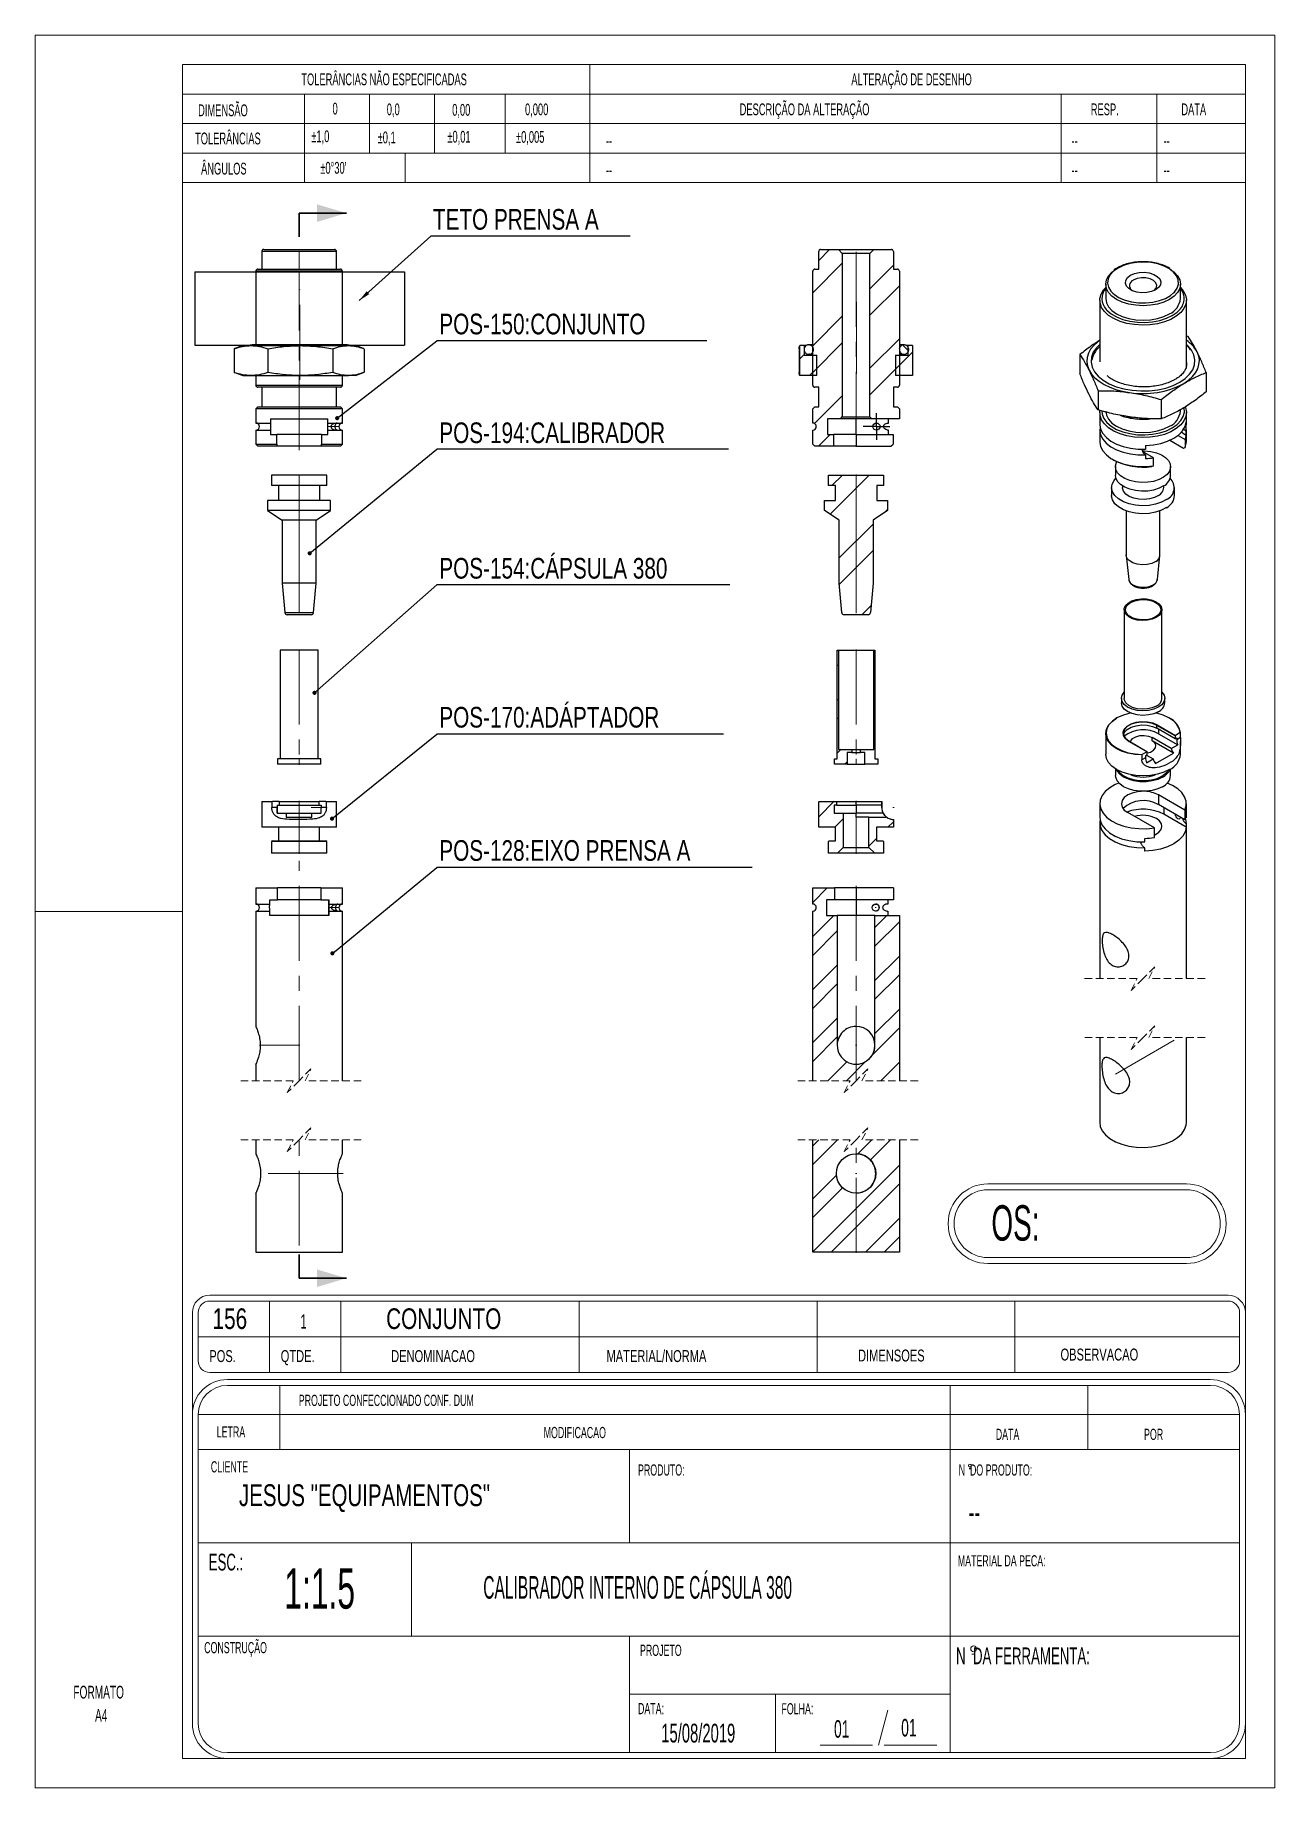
# Model space of a CAD drawing. Header units: millimetres. Extents: x 0 to 315, y 1 to 446.
import ezdxf

# ---------------------------------------------------------------- set-up
doc = ezdxf.new("R2010")
doc.units = ezdxf.units.MM
doc.header["$LTSCALE"] = 1.5
for name, pattern in [('CENTERX2', [20.32, 12.7, -2.54, 2.54, -2.54]), ('HIDDEN', [1.905, 1.27, -0.635]), ('PHANTOM', [12.7, 6.35, -1.27, 1.27, -1.27, 1.27, -1.27])]:
    doc.linetypes.add(name, pattern=pattern)
doc.layers.add('COTAS', color=7, linetype='Continuous')
doc.styles.add('SLDTEXTSTYLE0', font='TXT', dxfattribs={"width": 0.595745})
doc.styles.add('SLDTEXTSTYLE1', font='TXT', dxfattribs={"width": 0.75})
doc.styles.add('SLDTEXTSTYLE2', font='TXT', dxfattribs={"width": 0.589474})
doc.styles.add('SLDTEXTSTYLE3', font='TXT', dxfattribs={"width": 0.515789})
doc.styles.add('SLDTEXTSTYLE4', font='TXT', dxfattribs={"width": 0.7})
doc.styles.add('SLDTEXTSTYLE5', font='TXT', dxfattribs={"width": 0.695035})
doc.dimstyles.new('SLDDIMSTYLE0', dxfattribs={"dimtxt": 0.18, "dimasz": 3, "dimexe": 0, "dimexo": 0.0625, "dimgap": 0, "dimtad": 0, "dimtih": 1, "dimtoh": 1, "dimdec": 0, "dimrnd": 1e-09, "dimzin": 0, "dimdsep": 46, "dimtxsty": 'Standard', "dimsah": 1, "dimcen": 0.09, "dimadec": 0, "dimazin": 0, "dimtfac": 3, "dimtdec": 0, "dimtofl": 0, "dimtmove": 0, "dimatfit": 3, "dimfxl": 0, "dimfrac": 2, "dimtolj": 1, "dimtzin": 0, "dimarcsym": 0})
doc.dimstyles.new('SLDDIMSTYLE1', dxfattribs={"dimtxt": 0.18, "dimasz": 1.05, "dimexe": 0, "dimexo": 0.0625, "dimgap": 0, "dimtad": 0, "dimtih": 1, "dimtoh": 1, "dimdec": 0, "dimrnd": 1e-09, "dimzin": 0, "dimdsep": 46, "dimtxsty": 'Standard', "dimblk1": 'DOT', "dimblk2": 'DOT', "dimsah": 1, "dimcen": 0.09, "dimadec": 0, "dimazin": 0, "dimtfac": 1.05, "dimtdec": 0, "dimtofl": 0, "dimtmove": 0, "dimatfit": 3, "dimldrblk": 'DOT', "dimfxl": 0, "dimfrac": 2, "dimtolj": 1, "dimtzin": 0, "dimarcsym": 0})

msp = doc.modelspace()

# ---------------------------------------------------------------- texts
at = {"color": 7, "linetype": 'Continuous', "lineweight": 0}
for s, insert, char_height, attachment_point, style in [('TOLERÂNCIAS NÃO ESPECIFICADAS', (88.69, 436.28), 3, 2, 'SLDTEXTSTYLE2'), ('ALTERAÇÃO DE DESENHO', (222.7, 436.28), 3, 2, 'SLDTEXTSTYLE2'), ('DIMENSÃO', (41.44, 428.41), 3, 1, 'SLDTEXTSTYLE2'), ('0', (75.59, 428.84), 3, 1, 'SLDTEXTSTYLE2'), ('0,0', (89.37, 428.65), 3, 1, 'SLDTEXTSTYLE2'), ('0,00', (105.99, 428.52), 3, 1, 'SLDTEXTSTYLE2'), ('0,000', (124.49, 428.65), 3, 1, 'SLDTEXTSTYLE2'), ('DESCRIÇÃO DA ALTERAÇÃO', (179.02, 428.65), 3, 1, 'SLDTEXTSTYLE2'), ('RESP.', (268.23, 428.65), 3, 1, 'SLDTEXTSTYLE2'), ('DATA', (291.24, 428.65), 3, 1, 'SLDTEXTSTYLE2'), ('TOLERÂNCIAS', (40.66, 421.25), 3, 1, 'SLDTEXTSTYLE2'), ('±1,0', (70.19, 421.8), 3, 1, 'SLDTEXTSTYLE2'), ('±0,1', (87.05, 421.51), 3, 1, 'SLDTEXTSTYLE2'), ('±0,01', (104.76, 421.69), 3, 1, 'SLDTEXTSTYLE2'), ('±0,005', (122.2, 421.64), 3, 1, 'SLDTEXTSTYLE2'), ('--', (145.04, 420.73), 3, 1, 'SLDTEXTSTYLE2'), ('--', (263.31, 420.73), 3, 1, 'SLDTEXTSTYLE2'), ('--', (286.71, 420.73), 3, 1, 'SLDTEXTSTYLE2'), ('ÂNGULOS', (42.19, 413.59), 3, 1, 'SLDTEXTSTYLE2'), ("±0°30'", (72.48, 413.79), 3, 1, 'SLDTEXTSTYLE2'), ('--', (145.04, 413.23), 3, 1, 'SLDTEXTSTYLE2'), ('--', (263.31, 413.23), 3, 1, 'SLDTEXTSTYLE2'), ('--', (286.71, 413.23), 3, 1, 'SLDTEXTSTYLE2'), ('OS:', (242.98, 148.63), 9, 1, 'SLDTEXTSTYLE2'), ('1', (68.22, 120.9), 3.63, 2, 'SLDTEXTSTYLE0'), ('POS.', (44.28, 111.81), 3.033, 1, 'SLDTEXTSTYLE5'), ('QTDE.', (62.42, 111.81), 3.033, 1, 'SLDTEXTSTYLE5'), ('DENOMINACAO', (90.47, 111.81), 3.0335, 1, 'SLDTEXTSTYLE5'), ('MATERIAL/NORMA', (145.19, 111.81), 3.0335, 1, 'SLDTEXTSTYLE5'), ('DIMENSOES', (209.1, 111.95), 3.033, 1, 'SLDTEXTSTYLE5'), ('OBSERVACAO', (260.54, 112.2), 3.033, 1, 'SLDTEXTSTYLE5'), ('PROJETO CONFECCIONADO CONF. DUM', (67.01, 100.46), 2.8441, 1, 'SLDTEXTSTYLE2'), ('LETRA', (46.17, 92.45), 2.844, 1, 'SLDTEXTSTYLE2'), ('MODIFICACAO', (129.23, 92.28), 2.8441, 1, 'SLDTEXTSTYLE2'), ('DATA', (244.09, 91.82), 2.844, 1, 'SLDTEXTSTYLE2'), ('POR', (281.76, 91.82), 2.844, 1, 'SLDTEXTSTYLE2'), ('CLIENTE', (44.67, 83.57), 2.844, 1, 'SLDTEXTSTYLE2'), ('PRODUTO:', (153.2, 82.76), 2.844, 1, 'SLDTEXTSTYLE2'), ('N  DO PRODUTO:', (234.67, 82.76), 2.8441, 1, 'SLDTEXTSTYLE2'), ('JESUS "EQUIPAMENTOS"', (51.81, 77.71), 5.5562, 1, 'SLDTEXTSTYLE4'), ('--', (237.19, 73.92), 6.399, 1, 'SLDTEXTSTYLE3'), ('ESC.:', (44.13, 60.07), 4.266, 1, 'SLDTEXTSTYLE2'), ('MATERIAL DA PECA:', (234.45, 59.69), 2.8441, 1, 'SLDTEXTSTYLE2'), ('1:1.5', (63.35, 56.34), 10.239, 1, 'SLDTEXTSTYLE2'), ('CALIBRADOR INTERNO DE CÁPSULA 380', (113.88, 54.37), 5.7336, 1, 'SLDTEXTSTYLE3'), ('CONSTRUÇÃO', (42.98, 37.62), 2.844, 1, 'SLDTEXTSTYLE2'), ('PROJETO', (153.7, 36.94), 2.844, 1, 'SLDTEXTSTYLE2'), ('N  DA FERRAMENTA:', (234, 36.23), 4.2661, 1, 'SLDTEXTSTYLE2'), ('DATA:', (153.2, 22.12), 2.844, 1, 'SLDTEXTSTYLE2'), ('FOLHA:', (189.64, 22.07), 2.844, 1, 'SLDTEXTSTYLE2'), ('01', (220.06, 18.06), 4.444, 1, 'SLDTEXTSTYLE2'), ('15/08/2019', (159.11, 16.85), 4.763, 1, 'SLDTEXTSTYLE2'), ('01', (203, 17.75), 4.444, 1, 'SLDTEXTSTYLE2')]:
    msp.add_mtext(s, dxfattribs=dict(at, insert=insert, char_height=char_height, attachment_point=attachment_point, style=style))
at = {"layer": 'COTAS', "char_height": 5.25, "attachment_point": 1, "style": 'SLDTEXTSTYLE1'}
for s, insert in [('156', (45.11, 122.42)), ('CONJUNTO', (89.21, 122.42))]:
    msp.add_mtext(s, dxfattribs=dict(at, insert=insert))

# ---------------------------------------------------------------- blocks, each defined once
blk = doc.blocks.new('SW_NOTE_0')
at = {"color": 0, "linetype": 'Continuous', "lineweight": 18, "insert": (0, 4.16), "char_height": 3.228, "attachment_point": 1, "style": 'SLDTEXTSTYLE0'}
blk.add_mtext('FORMATO', dxfattribs=at)
blk = doc.blocks.new('SW_NOTE_0_1')
at = {"color": 0, "linetype": 'Continuous', "lineweight": 18, "insert": (0, 4.16), "char_height": 3.228, "attachment_point": 1, "style": 'SLDTEXTSTYLE0'}
blk.add_mtext('A4', dxfattribs=at)
blk = doc.blocks.new('Bloco2')
at = {"color": 7, "linetype": 'Continuous', "lineweight": 18}
for p, q in [((315.06, 445.59), (0.06, 445.59)), ((0.06, 445.59), (0.06, 0.09)), ((315.06, 0.09), (315.06, 445.59)), ((307.56, 438.09), (37.56, 438.09)), ((37.56, 438.09), (37.56, 7.59)), ((307.56, 7.59), (307.56, 438.09)), ((0.06, 222.84), (37.56, 222.84)), ((37.56, 7.59), (307.56, 7.59)), ((0.06, 0.09), (315.06, 0.09))]:
    blk.add_line(p, q, dxfattribs=at)
for name, p in [('SW_NOTE_0', (9.79, 21.89)), ('SW_NOTE_0_1', (15.3, 15.99))]:
    blk.add_blockref(name, p, dxfattribs=at)
blk = doc.blocks.new('SW_BROKEN_VIEW_0')
at = {"color": 0, "linetype": 'Continuous'}
for p, q in [((0, 0), (0, -18.63)), ((0, 0), (53.25, 0)), ((53.25, 0), (53.25, -18.63)), ((0, -18.63), (53.25, -18.63))]:
    blk.add_line(p, q, dxfattribs=at)
blk = doc.blocks.new('SW_NOTE_0_2')
at = {"layer": 'COTAS', "color": 0}
blk.add_line((50.65, 0), (0, 0), dxfattribs=at)
at = {"layer": 'COTAS', "color": 0, "insert": (0.56, 6.94), "char_height": 5.25, "attachment_point": 1, "style": 'SLDTEXTSTYLE1'}
blk.add_mtext('TETO PRENSA A', dxfattribs=at)
blk = doc.blocks.new('SW_NOTE_0_3')
at = {"layer": 'COTAS', "color": 0}
blk.add_line((68.57, 0), (0, 0), dxfattribs=at)
at = {"layer": 'COTAS', "color": 0, "insert": (0.65, 6.91), "char_height": 5.25, "attachment_point": 1, "style": 'SLDTEXTSTYLE1'}
blk.add_mtext('POS-150:CONJUNTO', dxfattribs=at)
blk = doc.blocks.new('_Dot')
at = {"color": 0, "linetype": 'ByBlock', "lineweight": -2}
blk.add_line((-0.5, 0), (-1, 0), dxfattribs=at)
at = {"color": 0, "linetype": 'ByBlock', "const_width": 0.5}
blk.add_lwpolyline([(-0.25, 0, 1), (0.25, 0, 1)], format="xyb", close=True, dxfattribs=at)
blk = doc.blocks.new('SW_NOTE_0_4')
at = {"layer": 'COTAS', "color": 0}
blk.add_line((74.08, 0), (0, 0), dxfattribs=at)
at = {"layer": 'COTAS', "color": 0, "insert": (0.65, 6.81), "char_height": 5.25, "attachment_point": 1, "style": 'SLDTEXTSTYLE1'}
blk.add_mtext('POS-194:CALIBRADOR', dxfattribs=at)
blk = doc.blocks.new('SW_NOTE_0_5')
at = {"layer": 'COTAS', "color": 0}
blk.add_line((74.48, 0), (0, 0), dxfattribs=at)
at = {"layer": 'COTAS', "color": 0, "insert": (0.65, 6.83), "char_height": 5.25, "attachment_point": 1, "style": 'SLDTEXTSTYLE1'}
blk.add_mtext('POS-154:CÁPSULA 380', dxfattribs=at)
blk = doc.blocks.new('SW_NOTE_0_6')
at = {"layer": 'COTAS', "color": 0}
blk.add_line((72.82, 0), (0, 0), dxfattribs=at)
at = {"layer": 'COTAS', "color": 0, "insert": (0.65, 6.91), "char_height": 5.25, "attachment_point": 1, "style": 'SLDTEXTSTYLE1'}
blk.add_mtext('POS-170:ADÁPTADOR', dxfattribs=at)
blk = doc.blocks.new('SW_NOTE_0_7')
at = {"layer": 'COTAS', "color": 0}
blk.add_line((80.15, 0), (0, 0), dxfattribs=at)
at = {"layer": 'COTAS', "color": 0, "insert": (0.65, 6.94), "char_height": 5.25, "attachment_point": 1, "style": 'SLDTEXTSTYLE1'}
blk.add_mtext('POS-128:EIXO PRENSA A', dxfattribs=at)
blk = doc.blocks.new('SW_CENTERMARKSYMBOL_0')
at = {"layer": 'COTAS', "color": 0}
for p, q in [((-2.5, 0), (-3.4, 0)), ((0, 0), (-2.5, 0)), ((0, 2.5), (0, 3.4)), ((0, 0), (0, 2.5)), ((0, 0), (0, -2.5)), ((0, 0), (2.5, 0)), ((2.5, 0), (3.4, 0)), ((0, -2.5), (0, -3.4))]:
    blk.add_line(p, q, dxfattribs=at)
blk = doc.blocks.new('SW_HATCH_0')
at = {"color": 0, "linetype": 'Continuous', "lineweight": 18}
for p, q in [((-13, 7.21), (-10.23, 9.98)), ((-14.5, -1.03), (-7, 6.47)), ((0, 0), (6, 6)), ((0, -6.74), (7.5, 0.76)), ((-14.5, -14.5), (-7, -7)), ((0, -20.21), (7.5, -12.71)), ((-17.8, -17.8), (-16.7, -16.7)), ((-14.5, -21.24), (-7, -13.74)), ((6.5, -20.44), (10.8, -16.14)), ((9.82, -15.79), (8.34, -14.31)), ((-15.31, -22.05), (-13.5, -20.24)), ((0, -26.94), (7.5, -19.44)), ((-14.04, -34.25), (-7, -27.21)), ((7.39, -33.02), (7.5, -32.91)), ((-13.08, -40.02), (-10.08, -37.02)), ((-10.12, -57.26), (-0.18, -47.33)), ((-9.62, -50.03), (-6.92, -47.33)), ((3.84, -56.78), (4.5, -56.12)), ((-7.8, -68.42), (0.8, -59.82)), ((-7.77, -75.13), (0.8, -66.55)), ((-2.01, -82.83), (0.3, -80.52)), ((-8.3, -95.86), (-8, -95.56)), ((1, -95.27), (1.3, -94.97)), ((1, -100.03), (1.3, -99.73)), ((-8.3, -104.57), (-8, -104.27)), ((-8.3, -109.33), (-8, -109.03)), ((1, -108.74), (1.3, -108.44)), ((1, -113.5), (1.3, -113.2)), ((-8.3, -118.04), (-7.32, -117.05)), ((-6.36, -120.85), (-5.75, -120.25)), ((-13, -134.23), (-9.03, -130.26)), ((-8.89, -136.86), (-6.75, -134.72)), ((4.58, -136.86), (6, -135.44)), ((-0.25, -141.69), (1.7, -139.74)), ((-14.5, -155.94), (-10.83, -152.27)), ((-14.5, -164.65), (-9.12, -159.27)), ((1.3, -162.32), (4.35, -159.27)), ((-14.5, -169.41), (-8.3, -163.21)), ((1.3, -167.08), (7.5, -160.88)), ((-14.5, -178.12), (-8.3, -171.92)), ((1.3, -175.79), (7.5, -169.59)), ((-14.5, -182.88), (-8.3, -176.68)), ((1.3, -180.55), (7.5, -174.35)), ((-14.5, -191.59), (-8.3, -185.39)), ((1.3, -189.26), (7.5, -183.06)), ((-14.5, -196.35), (-8.3, -190.15)), ((0.66, -194.66), (7.5, -187.82)), ((-10.71, -201.27), (-5.88, -196.44)), ((-5.95, -201.27), (-1.11, -196.43)), ((2.76, -201.27), (7.5, -196.53)), ((-14.5, -222.56), (-8.21, -216.27)), ((-14.5, -217.8), (-12.97, -216.27)), ((-3.08, -219.85), (0.5, -216.27)), ((0.13, -221.4), (5.26, -216.27)), ((-14.5, -244.74), (7.5, -222.74)), ((-14.5, -231.27), (-8.48, -225.25)), ((-14.5, -236.03), (-6.93, -228.47)), ((-9.83, -244.84), (7.5, -227.5)), ((-1.12, -244.84), (7.5, -236.21)), ((3.64, -244.84), (7.5, -240.97))]:
    blk.add_line(p, q, dxfattribs=at)

# ---------------------------------------------------------------- linework, layer by layer
at = {"color": 7, "linetype": 'Continuous', "lineweight": 18}
for p, q in [((307.51, 438.53), (37.51, 438.53)), ((37.51, 408.53), (37.51, 438.53)), ((140.93, 408.53), (140.93, 438.53)), ((307.51, 438.53), (307.51, 408.53)), ((37.51, 431.03), (140.93, 431.03)), ((68.46, 408.53), (68.46, 431.03)), ((84.96, 416.03), (84.96, 431.03)), ((101.46, 416.03), (101.46, 431.03)), ((119.46, 416.03), (119.46, 431.03)), ((140.93, 431.03), (307.51, 431.03)), ((260.73, 408.53), (260.73, 431.03)), ((285.01, 408.53), (285.01, 431.03)), ((37.51, 423.53), (140.93, 423.53)), ((140.93, 423.53), (307.51, 423.53)), ((37.51, 416.03), (140.93, 416.03)), ((94.05, 416.03), (94.05, 408.53)), ((140.93, 416.03), (307.51, 416.03)), ((37.51, 408.53), (140.93, 408.53)), ((140.93, 408.53), (307.51, 408.53)), ((292.51, 154.07), (242.11, 154.07)), ((292.51, 152.57), (242.11, 152.57)), ((242.11, 135.32), (292.51, 135.32)), ((242.11, 133.82), (292.51, 133.82)), ((303.1, 125.75), (44.38, 125.75)), ((39.97, 16.92), (39.97, 121.34)), ((39.97, 121.34), (39.97, 101.72)), ((41.44, 121.34), (41.44, 109.07)), ((303.1, 124.28), (44.38, 124.28)), ((59.59, 106.13), (59.59, 124.28)), ((77.73, 106.13), (77.73, 124.28)), ((138.21, 106.13), (138.21, 124.28)), ((198.69, 106.13), (198.69, 124.28)), ((248.94, 106.13), (248.94, 124.28)), ((306.04, 109.07), (306.04, 121.34)), ((307.51, 16.92), (307.51, 121.34)), ((41.44, 115.2), (306.04, 115.2)), ((44.38, 106.13), (303.1, 106.13)), ((48.86, 104.32), (298.62, 104.32)), ((48.86, 102.84), (298.62, 102.84)), ((62.19, 86.54), (62.19, 102.84)), ((232.54, 102.84), (232.54, 86.54)), ((267.52, 102.84), (267.52, 86.54)), ((41.45, 16.92), (41.45, 95.43)), ((41.45, 95.43), (306.03, 95.43)), ((306.03, 95.43), (306.03, 16.92)), ((41.45, 86.54), (306.03, 86.54)), ((151.07, 86.54), (151.07, 62.84)), ((232.54, 86.54), (232.54, 62.84)), ((237.29, 81.68), (237.69, 81.68)), ((237.29, 81.65), (237.69, 81.65)), ((41.45, 62.84), (306.03, 62.84)), ((95.65, 39.14), (95.65, 62.84)), ((232.54, 39.14), (232.54, 62.84)), ((41.45, 39.14), (306.03, 39.14)), ((151.07, 39.14), (151.07, 9.51)), ((232.54, 39.14), (232.54, 9.51)), ((238.03, 34.5), (238.81, 34.5)), ((151.07, 24.33), (232.54, 24.33)), ((188.1, 24.33), (188.1, 9.51)), ((216.65, 20.31), (214.27, 11.42)), ((298.62, 9.51), (48.86, 9.51)), ((212.79, 11.42), (199.46, 11.42)), ((215.75, 11.42), (229.08, 11.42)), ((298.62, 8.03), (48.86, 8.03)), ((306.66, 8.03), (307.51, 8.03)), ((307.51, 8.03), (307.51, 8.89))]:
    msp.add_line(p, q, dxfattribs=at)
at = {"color": 7, "linetype": 'PHANTOM', "lineweight": 35}
for p, q in [((67.1, 400.78), (67.1, 394.78)), ((67.1, 130.08), (67.1, 136.08))]:
    msp.add_line(p, q, dxfattribs=at)
at = {"color": 7, "linetype": 'Continuous', "lineweight": 35}
for p, q in [((67.1, 400.78), (79.1, 400.78)), ((67.1, 130.08), (79.1, 130.08))]:
    msp.add_line(p, q, dxfattribs=at)
at = {"color": 7, "linetype": 'Continuous', "lineweight": 25}
for p, q in [((57.6, 391.03), (57.6, 386.53)), ((58.1, 391.53), (76.1, 391.53)), ((76.6, 386.53), (76.6, 391.03)), ((199.1, 386.53), (199.1, 391.03)), ((199.6, 391.53), (204.1, 391.53)), ((205.1, 390.53), (204.1, 391.53)), ((204.1, 391.53), (213.1, 391.53)), ((205.1, 390.53), (205.1, 349.03)), ((212.1, 390.53), (205.1, 390.53)), ((213.1, 391.53), (212.1, 390.53)), ((212.1, 349.03), (212.1, 390.53)), ((213.1, 391.53), (217.6, 391.53)), ((218.1, 391.03), (218.1, 386.53)), ((56.1, 386.03), (56.1, 367.3)), ((56.6, 386.53), (77.6, 386.53)), ((78.1, 367.3), (78.1, 386.03)), ((197.6, 357.03), (197.6, 386.03)), ((198.1, 386.53), (199.1, 386.53)), ((218.1, 386.53), (219.1, 386.53)), ((219.6, 386.03), (219.6, 357.03)), ((275.05, 386.91), (274.9, 386.84)), ((272.01, 382.73), (272.01, 379.06)), ((291.01, 379.06), (291.01, 382.73)), ((270.51, 378.65), (270.51, 362.98)), ((292.51, 361.98), (292.51, 378.65)), ((50.78, 366.35), (50.59, 366.29)), ((50.59, 366.29), (50.59, 360.3)), ((52.8, 367.1), (50.78, 366.36)), ((52.8, 367.1), (54.87, 367.1)), ((54.87, 367.1), (67.4, 367.1)), ((59.15, 366.29), (59.15, 360.3)), ((67.4, 367.1), (79.63, 367.1)), ((75.66, 366.29), (75.66, 360.3)), ((79.63, 367.1), (81.4, 367.1)), ((83.42, 366.36), (81.4, 367.1)), ((83.61, 366.29), (83.61, 360.3)), ((194.13, 366.29), (194.13, 360.3)), ((194.3, 367.1), (194.3, 367.1)), ((194.3, 359.5), (194.3, 367.1)), ((195.4, 367.1), (194.3, 367.1)), ((195.4, 367.1), (195.4, 364.7)), ((195.92, 367.1), (195.4, 367.1)), ((196.59, 367.3), (196.64, 367.3)), ((197.6, 367.3), (196.59, 367.3)), ((220.79, 367.3), (219.6, 367.3)), ((219.6, 366.29), (219.68, 366.56)), ((220.65, 367.29), (220.79, 367.3)), ((220.86, 367.3), (220.79, 367.3)), ((221.8, 367.1), (221.45, 367.1)), ((221.8, 364.7), (221.8, 367.1)), ((222.9, 367.1), (221.8, 367.1)), ((222.91, 367.1), (222.9, 367.1)), ((222.91, 367.1), (222.91, 359.5)), ((292.94, 369.42), (292.51, 369.53)), ((195.4, 364.7), (198.6, 364.7)), ((196.38, 364.92), (196.59, 364.9)), ((196.8, 364.92), (196.59, 364.9)), ((196.59, 364.9), (197.6, 364.9)), ((198.6, 359.5), (198.6, 364.7)), ((218.6, 364.7), (218.6, 359.5)), ((218.6, 364.7), (221.8, 364.7)), ((219.6, 364.9), (220.79, 364.9)), ((220.79, 364.9), (220.84, 364.9)), ((265.47, 364.81), (265.47, 359.92)), ((50.59, 360.3), (50.78, 360.25)), ((50.78, 360.23), (52.8, 359.5)), ((52.8, 359.5), (54.87, 359.5)), ((54.87, 359.5), (67.4, 359.5)), ((56.1, 359.5), (56.1, 357.03)), ((67.1, 356.53), (56.6, 356.53)), ((57.6, 356.53), (57.6, 351.53)), ((77.6, 356.53), (67.1, 356.53)), ((67.4, 359.5), (79.63, 359.5)), ((76.6, 351.53), (76.6, 356.53)), ((78.1, 357.03), (78.1, 359.5)), ((81.4, 359.5), (79.63, 359.5)), ((81.4, 359.5), (83.42, 360.23)), ((194.3, 359.5), (194.3, 359.5)), ((198.6, 359.5), (194.3, 359.5)), ((199.1, 356.53), (198.1, 356.53)), ((199.1, 351.53), (199.1, 356.53)), ((219.1, 356.53), (218.1, 356.53)), ((218.1, 356.53), (218.1, 351.53)), ((222.9, 359.5), (218.6, 359.5)), ((222.9, 359.5), (222.91, 359.5)), ((297.55, 360.26), (297.55, 355.37)), ((270.08, 355.65), (270.08, 350.76)), ((286.12, 353.38), (286.12, 348.49)), ((56.6, 351.53), (56.1, 351.03)), ((56.1, 351.03), (56.1, 347.43)), ((78.1, 351.03), (56.1, 351.03)), ((56.6, 351.53), (77.6, 351.53)), ((59.8, 348.53), (59.8, 347.43)), ((59.8, 348.53), (74.4, 348.53)), ((74.4, 347.43), (74.4, 348.53)), ((78.1, 351.03), (77.6, 351.53)), ((78.1, 347.43), (78.1, 351.03)), ((198.1, 351.53), (197.6, 351.03)), ((197.6, 347.43), (197.6, 351.03)), ((198.1, 351.53), (199.1, 351.53)), ((204.6, 348.53), (201.3, 348.53)), ((201.3, 348.53), (201.3, 344.53)), ((204.6, 348.53), (205.1, 349.03)), ((212.6, 348.53), (204.6, 348.53)), ((205.1, 349.03), (212.1, 349.03)), ((208.6, 344.53), (208.6, 348.53)), ((212.1, 349.03), (212.6, 348.53)), ((219.6, 348.53), (212.6, 348.53)), ((216.83, 347.43), (216.83, 348.53)), ((218.1, 351.53), (219.1, 351.53)), ((219.6, 351.03), (219.1, 351.53)), ((219.6, 351.03), (219.6, 348.53)), ((270.51, 350.07), (270.51, 347.13)), ((291.01, 350.48), (291.01, 350.83)), ((292.49, 346.75), (292.49, 347.65)), ((292.51, 347.13), (292.51, 350.07)), ((56.1, 347.43), (59.8, 347.43)), ((56.1, 345.63), (56.1, 342.03)), ((56.1, 345.63), (59.8, 345.63)), ((59.8, 347.43), (59.8, 345.63)), ((59.8, 345.63), (59.8, 344.53)), ((59.8, 344.53), (61.4, 344.53)), ((61.4, 342.03), (61.4, 344.53)), ((72.8, 344.53), (61.4, 344.53)), ((72.8, 344.53), (74.4, 344.53)), ((72.8, 344.53), (72.8, 342.03)), ((74.4, 347.43), (76.76, 347.43)), ((74.4, 345.63), (74.4, 347.43)), ((74.4, 344.53), (74.4, 345.63)), ((74.4, 345.63), (78.1, 345.63)), ((76.76, 347.43), (76.84, 347.43)), ((76.84, 347.43), (78.1, 347.43)), ((78.1, 342.03), (78.1, 345.63)), ((197.6, 342.03), (197.6, 345.63)), ((201.3, 344.53), (202.9, 344.53)), ((202.9, 344.53), (202.9, 341.53)), ((208.6, 344.53), (202.9, 344.53)), ((208.6, 344.53), (208.6, 341.53)), ((208.6, 344.53), (218.01, 344.53)), ((216.83, 344.53), (216.83, 345.63)), ((218.01, 344.53), (218.01, 342.03)), ((270.51, 345.66), (270.51, 342.72)), ((288.31, 343.04), (291.78, 341.04)), ((290.4, 344.28), (292.19, 343.25)), ((291.26, 345.09), (292.49, 344.38)), ((292.19, 343.25), (292.19, 341.21)), ((292.49, 344.38), (292.49, 345.28)), ((292.51, 342.72), (292.51, 345.66)), ((56.1, 342.03), (56.6, 341.53)), ((56.1, 342.03), (61.4, 342.03)), ((61.4, 341.53), (56.6, 341.53)), ((61.4, 342.03), (61.4, 341.53)), ((72.8, 341.53), (61.4, 341.53)), ((72.8, 342.03), (78.1, 342.03)), ((72.8, 341.53), (72.8, 342.03)), ((77.6, 341.53), (72.8, 341.53)), ((77.6, 341.53), (78.1, 342.03)), ((197.6, 342.03), (198.1, 341.53)), ((202.9, 341.53), (198.1, 341.53)), ((208.6, 341.53), (202.9, 341.53)), ((208.6, 341.53), (217.42, 341.53)), ((217.42, 341.53), (218.01, 342.03)), ((284.13, 338.59), (281.38, 340.18)), ((282.17, 341.69), (282.17, 340.79)), ((282.17, 339.32), (282.17, 338.42)), ((284.13, 336.55), (284.13, 338.59)), ((291.78, 341.04), (292.19, 341.21)), ((60.1, 334.21), (60.1, 331.51)), ((67.49, 334.21), (60.1, 334.21)), ((74.1, 334.21), (67.49, 334.21)), ((74.1, 331.51), (74.1, 334.21)), ((201.6, 334.21), (215.6, 334.21)), ((201.6, 331.51), (201.6, 334.21)), ((215.6, 334.21), (215.6, 331.51)), ((273.73, 338.23), (274.08, 338.03)), ((274.51, 336.34), (274.51, 334.14)), ((284.13, 336.55), (283.71, 336.38)), ((288.51, 334.14), (288.51, 336.34)), ((67.49, 331.51), (60.1, 331.51)), ((61.85, 331.51), (61.85, 327.71)), ((74.1, 331.51), (67.49, 331.51)), ((72.35, 327.71), (72.35, 331.51)), ((203.35, 331.51), (201.6, 331.51)), ((203.35, 327.71), (203.35, 331.51)), ((215.6, 331.51), (213.85, 331.51)), ((213.85, 331.51), (213.85, 327.71)), ((273.51, 331.03), (273.51, 328.99)), ((276.26, 331.46), (276.26, 331.03)), ((286.76, 331.03), (286.76, 331.46)), ((289.51, 328.99), (289.51, 331.03)), ((59.1, 327.71), (59.1, 325.21)), ((67.55, 327.71), (59.1, 327.71)), ((75.1, 327.71), (67.55, 327.71)), ((75.1, 325.21), (75.1, 327.71)), ((200.6, 325.21), (200.6, 327.71)), ((200.6, 327.71), (203.35, 327.71)), ((213.85, 327.71), (216.6, 327.71)), ((216.6, 327.71), (216.6, 325.21)), ((59.1, 325.21), (62.8, 322.71)), ((67.55, 325.21), (59.1, 325.21)), ((62.8, 322.71), (62.8, 306.71)), ((67.34, 322.71), (62.8, 322.71)), ((71.4, 322.71), (67.34, 322.71)), ((75.1, 325.21), (67.55, 325.21)), ((71.4, 322.71), (75.1, 325.21)), ((71.4, 306.71), (71.4, 322.71)), ((204.3, 322.71), (200.6, 325.21)), ((204.3, 306.71), (204.3, 322.71)), ((216.6, 325.21), (212.9, 322.71)), ((212.9, 322.71), (212.9, 306.71)), ((277.21, 325.1), (277.21, 313.89)), ((285.81, 313.89), (285.81, 325.1)), ((277.22, 313.73), (277.87, 307.67)), ((285.15, 307.67), (285.8, 313.73)), ((62.8, 306.71), (63.45, 299.26)), ((67.34, 306.71), (62.8, 306.71)), ((71.4, 306.71), (67.34, 306.71)), ((70.75, 299.26), (71.4, 306.71)), ((204.95, 299.26), (204.3, 306.71)), ((212.9, 306.71), (212.25, 299.26)), ((70.15, 298.71), (64.05, 298.71)), ((211.65, 298.71), (205.55, 298.71)), ((276.71, 299.99), (276.71, 277.45)), ((286.31, 277.45), (286.31, 299.99)), ((62.3, 289.69), (62.3, 262.09)), ((67.06, 289.69), (62.3, 289.69)), ((71.9, 289.69), (67.06, 289.69)), ((71.9, 262.09), (71.9, 289.69)), ((203.8, 262.09), (203.8, 289.69)), ((203.8, 289.69), (204.1, 289.69)), ((204.1, 289.69), (204.1, 264.49)), ((204.1, 289.69), (213.1, 289.69)), ((213.1, 264.49), (213.1, 289.69)), ((213.1, 289.69), (213.4, 289.69)), ((213.4, 289.69), (213.4, 262.09)), ((276.01, 277.45), (276.01, 276.31)), ((287.01, 276.31), (287.01, 277.45)), ((274.86, 272.46), (274.79, 272.42)), ((288.23, 272.42), (288.16, 272.46)), ((272.01, 268.54), (272.01, 263.24)), ((288.65, 264.71), (283.81, 267.5)), ((283.81, 266.69), (283.81, 267.5)), ((285.05, 270.58), (285.12, 270.71)), ((285.05, 269.85), (285.05, 270.58)), ((289.64, 267.93), (285.05, 270.58)), ((289.64, 267.19), (285.05, 269.85)), ((285.12, 270.71), (289.71, 268.05)), ((285.47, 268.46), (290.31, 265.66)), ((289.64, 267.93), (289.71, 268.05)), ((289.64, 267.93), (289.64, 267.19)), ((289.64, 267.19), (290.06, 267.44)), ((290.91, 268.74), (289.71, 268.05)), ((291, 267.49), (290.06, 266.95)), ((290.06, 267.44), (290.06, 266.95)), ((290.91, 268.74), (291, 268.72)), ((291, 267.49), (291, 268.72)), ((204.1, 264.49), (207.5, 264.49)), ((206.35, 263.69), (206.35, 260.69)), ((207.5, 263.69), (206.35, 263.69)), ((207.5, 264.49), (207.5, 263.69)), ((207.5, 264.49), (209.7, 264.49)), ((207.5, 263.69), (209.7, 263.69)), ((209.7, 263.69), (209.7, 264.49)), ((209.7, 264.49), (213.1, 264.49)), ((210.85, 263.69), (209.7, 263.69)), ((210.85, 260.69), (210.85, 263.69)), ((282.49, 263.89), (277.9, 266.55)), ((277.97, 266.5), (277.9, 266.55)), ((277.97, 266.5), (282.56, 263.85)), ((281.2, 263.06), (281.3, 263.2)), ((281.2, 263.06), (281.2, 261.84)), ((282.49, 263.89), (281.3, 263.2)), ((282.14, 262.87), (282.56, 263.11)), ((282.14, 262.87), (282.14, 262.38)), ((282.39, 263.01), (284.05, 262.05)), ((282.49, 263.89), (282.56, 263.85)), ((282.56, 263.11), (282.56, 263.85)), ((289.25, 263.54), (283.81, 266.69)), ((284.65, 260.89), (289.25, 263.54)), ((288.65, 264.71), (290.31, 265.66)), ((291.01, 263.24), (291.01, 266.46)), ((61.6, 262.09), (61.6, 260.69)), ((67.06, 262.09), (61.6, 262.09)), ((67.06, 260.69), (61.6, 260.69)), ((72.6, 262.09), (67.06, 262.09)), ((72.6, 260.69), (67.06, 260.69)), ((72.6, 260.69), (72.6, 262.09)), ((203.1, 260.69), (203.1, 262.09)), ((203.1, 262.09), (203.8, 262.09)), ((206.35, 260.69), (203.1, 260.69)), ((206.35, 260.69), (210.85, 260.69)), ((214.1, 260.69), (210.85, 260.69)), ((213.4, 262.09), (214.1, 262.09)), ((214.1, 262.09), (214.1, 260.69)), ((274.51, 259.53), (274.51, 257.85)), ((282.14, 262.38), (281.2, 261.84)), ((282.39, 261.1), (284.05, 262.05)), ((288.51, 257.85), (288.51, 259.53)), ((57.7, 251.28), (57.6, 251.18)), ((57.6, 251.18), (57.6, 244.68)), ((60.17, 251.18), (57.6, 251.18)), ((57.7, 251.28), (60.31, 251.28)), ((60.17, 251.18), (60.31, 251.28)), ((60.17, 251.18), (60.17, 249.68)), ((61.5, 249.68), (60.17, 249.68)), ((62, 251.28), (60.31, 251.28)), ((61.5, 250.28), (61.5, 248.28)), ((61.5, 250.28), (61.5, 249.68)), ((61.5, 250.28), (62.1, 250.28)), ((62, 251.28), (62.1, 251.18)), ((62.1, 251.18), (62, 251.28)), ((62, 251.28), (62, 251.28)), ((62, 251.28), (72.2, 251.28)), ((62.1, 250.28), (62.1, 251.18)), ((62.1, 251.18), (62.1, 251.18)), ((62.1, 250.28), (62.1, 251.18)), ((72.1, 251.18), (62.1, 251.18)), ((62.1, 250.28), (62.1, 250.28)), ((62.1, 250.28), (72.1, 250.28)), ((72.1, 251.18), (72.2, 251.28)), ((72.1, 251.18), (72.1, 250.28)), ((72.1, 250.28), (72.7, 250.28)), ((73.89, 251.28), (72.2, 251.28)), ((72.7, 250.28), (72.7, 249.68)), ((74.02, 249.68), (72.7, 249.68)), ((73.89, 251.28), (74.02, 251.18)), ((73.89, 251.28), (76.5, 251.28)), ((74.02, 249.68), (74.02, 251.18)), ((76.6, 251.18), (74.02, 251.18)), ((76.6, 251.18), (76.5, 251.28)), ((76.6, 244.68), (76.6, 251.18)), ((199.2, 251.28), (199.1, 251.18)), ((199.1, 244.68), (199.1, 251.18)), ((199.2, 251.28), (203.5, 251.28)), ((203, 250.28), (203, 248.28)), ((203.6, 250.28), (203, 250.28)), ((203.6, 251.18), (203.5, 251.28)), ((203.5, 251.28), (208.61, 251.28)), ((203.6, 251.18), (203.6, 250.28)), ((208.61, 251.18), (203.6, 251.18)), ((203.6, 250.28), (208.61, 250.28)), ((208.61, 251.18), (208.61, 251.28)), ((208.61, 251.28), (215.11, 251.28)), ((208.61, 250.28), (208.61, 251.18)), ((215.11, 251.18), (208.61, 251.18)), ((208.61, 250.28), (208.61, 248.28)), ((215.11, 250.28), (208.61, 250.28)), ((215.11, 251.28), (215.11, 251.18)), ((215.11, 251.18), (215.11, 251.28)), ((215.11, 251.28), (215.11, 251.28)), ((215.11, 249.68), (215.11, 251.18)), ((215.11, 251.18), (215.11, 250.28)), ((215.11, 250.28), (215.11, 249.68)), ((215.11, 250.28), (215.11, 250.28)), ((215.11, 249.68), (215.11, 249.68)), ((270.51, 250.66), (270.51, 247.31)), ((292.14, 249.03), (285.39, 252.91)), ((285.39, 252.91), (285.39, 250.46)), ((292.14, 246.58), (285.39, 250.46)), ((292.51, 247.31), (292.51, 250.66)), ((61.5, 248.28), (63.85, 248.28)), ((63.84, 247.28), (70.34, 247.28)), ((63.85, 247.28), (63.85, 248.28)), ((63.85, 248.28), (63.85, 248.28)), ((63.85, 248.28), (70.35, 248.28)), ((70.35, 248.28), (72.7, 248.28)), ((203, 248.28), (205.35, 248.28)), ((205.35, 248.28), (205.35, 239.58)), ((205.35, 248.28), (208.6, 248.28)), ((208.6, 247.28), (208.6, 248.28)), ((215.45, 248.28), (208.6, 248.28)), ((211.85, 247.28), (208.6, 247.28)), ((211.85, 239.58), (211.85, 247.28)), ((211.85, 247.28), (216.3, 247.28)), ((215.45, 248.28), (215.45, 248.28)), ((216.3, 247.28), (216.3, 247.28)), ((218.1, 246.68), (218.1, 244.68)), ((270.51, 245.84), (270.51, 206.22)), ((284.38, 244.53), (277.63, 248.41)), ((292.5, 244.73), (286.8, 248.01)), ((292.14, 249.03), (292.14, 246.58)), ((292.5, 248), (292.5, 247.1)), ((292.5, 247.1), (292.51, 247.31)), ((292.5, 245.63), (292.5, 244.73)), ((292.51, 206.22), (292.51, 245.84)), ((67.09, 244.68), (57.6, 244.68)), ((60.3, 241.28), (60.1, 241.08)), ((60.1, 241.08), (60.1, 238.08)), ((67.1, 241.08), (60.1, 241.08)), ((60.3, 241.28), (67.1, 241.28)), ((61.9, 244.68), (61.9, 241.28)), ((76.6, 244.68), (67.09, 244.68)), ((67.1, 241.28), (73.9, 241.28)), ((74.1, 241.08), (67.1, 241.08)), ((72.3, 241.28), (72.3, 244.68)), ((74.1, 241.08), (73.9, 241.28)), ((74.1, 238.08), (74.1, 241.08)), ((203.4, 244.68), (199.1, 244.68)), ((201.8, 241.28), (201.6, 241.08)), ((201.6, 238.08), (201.6, 241.08)), ((201.8, 241.28), (203.4, 241.28)), ((203.4, 241.28), (203.4, 244.68)), ((213.8, 244.68), (213.8, 241.28)), ((218.1, 244.68), (213.8, 244.68)), ((213.8, 241.28), (215.4, 241.28)), ((215.6, 241.08), (215.4, 241.28)), ((215.6, 241.08), (215.6, 238.08)), ((281.92, 240.96), (281.92, 241.86)), ((284.38, 242.08), (284.38, 244.53)), ((67.1, 238.08), (60.1, 238.08)), ((74.1, 238.08), (67.1, 238.08)), ((203.85, 238.08), (201.6, 238.08)), ((203.85, 238.08), (205.35, 239.58)), ((213.35, 238.08), (203.85, 238.08)), ((205.35, 239.58), (211.85, 239.58)), ((211.85, 239.58), (213.35, 238.08)), ((215.6, 238.08), (213.35, 238.08)), ((281.92, 238.6), (281.92, 239.49)), ((56.1, 229.28), (56.1, 225.18)), ((56.1, 229.28), (61.62, 229.28)), ((61.62, 226.28), (61.62, 229.28)), ((72.6, 229.28), (61.62, 229.28)), ((72.6, 229.28), (72.6, 226.28)), ((72.62, 229.28), (72.6, 229.28)), ((72.62, 229.28), (72.62, 226.28)), ((72.62, 229.28), (78.1, 229.28)), ((78.1, 225.18), (78.1, 229.28)), ((197.6, 225.18), (197.6, 229.28)), ((197.6, 229.28), (203.1, 229.28)), ((203.1, 229.28), (203.1, 226.28)), ((208.59, 229.28), (203.1, 229.28)), ((208.59, 229.28), (208.59, 226.28)), ((218.12, 229.28), (208.59, 229.28)), ((218.12, 229.28), (218.12, 226.28)), ((56.1, 225.18), (59.62, 225.18)), ((56.1, 223.38), (56.1, 194.03)), ((56.1, 223.38), (59.62, 223.38)), ((59.62, 225.18), (59.62, 226.28)), ((59.62, 226.28), (61.62, 226.28)), ((59.62, 222.28), (59.62, 223.38)), ((72.6, 226.28), (61.62, 226.28)), ((72.62, 226.28), (72.6, 226.28)), ((72.62, 226.28), (74.62, 226.28)), ((74.6, 226.28), (74.6, 222.28)), ((74.62, 226.28), (74.62, 225.18)), ((74.62, 225.18), (76.91, 225.18)), ((74.62, 223.38), (74.62, 222.28)), ((74.62, 223.38), (76.91, 223.38)), ((76.91, 225.18), (78.1, 225.18)), ((76.91, 223.38), (77.04, 223.38)), ((77.04, 223.38), (78.1, 223.38)), ((78.1, 180.27), (78.1, 223.38)), ((197.6, 180.27), (197.6, 223.38)), ((203.1, 226.28), (201.1, 226.28)), ((201.1, 226.28), (201.1, 222.28)), ((208.59, 226.28), (203.1, 226.28)), ((208.59, 226.28), (208.59, 222.28)), ((218.12, 226.28), (208.59, 226.28)), ((213.59, 225.18), (213.58, 225.18)), ((213.58, 223.38), (213.59, 223.38)), ((216.63, 226.28), (216.63, 225.18)), ((216.63, 223.38), (216.63, 222.28)), ((74.62, 222.28), (59.62, 222.28)), ((201.1, 222.28), (203.8, 222.28)), ((203.8, 222.28), (203.8, 189.29)), ((213.4, 222.28), (203.8, 222.28)), ((213.4, 189.29), (213.4, 222.28)), ((213.4, 222.28), (219.6, 222.28)), ((219.6, 222.28), (219.6, 180.27)), ((213.4, 189.28), (213.4, 189.29)), ((270.51, 191.22), (270.51, 169.66)), ((292.51, 169.66), (292.51, 191.22)), ((56.1, 184.54), (56.1, 180.27)), ((56.1, 165.27), (56.1, 161.66)), ((78.1, 161.65), (78.1, 165.27)), ((197.6, 136.71), (197.6, 165.27)), ((219.6, 165.27), (219.6, 136.71)), ((56.1, 151.78), (56.1, 136.71)), ((78.1, 136.71), (78.1, 151.71)), ((56.1, 136.71), (78.1, 136.71)), ((219.6, 136.71), (197.6, 136.71))]:
    msp.add_line(p, q, dxfattribs=at)
at = {"color": 8, "linetype": 'Continuous', "lineweight": 25}
for p, q in [((76.6, 391.03), (57.6, 391.03)), ((78.1, 386.03), (56.1, 386.03)), ((56.1, 357.03), (67.1, 357.03)), ((67.1, 357.03), (78.1, 357.03)), ((63.45, 299.26), (67.3, 299.26)), ((67.3, 299.26), (70.75, 299.26)), ((285.47, 269.6), (285.47, 268.46)), ((286.8, 249.65), (286.8, 248.01))]:
    msp.add_line(p, q, dxfattribs=at)
at = {"color": 7, "linetype": 'HIDDEN', "lineweight": 18}
for p, q in [((280, 206.22), (265.75, 206.22)), ((281.5, 206.22), (278.5, 203.22)), ((278.5, 203.22), (280, 206.22)), ((284.5, 209.22), (281.5, 206.22)), ((283, 206.22), (284.5, 209.22)), ((297.25, 206.22), (283, 206.22)), ((284.51, 194.22), (281.51, 191.22)), ((283.01, 191.22), (284.51, 194.22)), ((280.01, 191.22), (265.75, 191.22)), ((281.51, 191.22), (278.51, 188.22)), ((278.51, 188.22), (280.01, 191.22)), ((297.27, 191.22), (283.01, 191.22)), ((70.1, 183.27), (67.1, 180.27)), ((68.6, 180.27), (70.1, 183.27)), ((211.6, 183.27), (208.6, 180.27)), ((210.1, 180.27), (211.6, 183.27)), ((65.6, 180.27), (51.34, 180.27)), ((67.1, 180.27), (64.1, 177.27)), ((64.1, 177.27), (65.6, 180.27)), ((82.86, 180.27), (68.6, 180.27)), ((207.1, 180.27), (192.84, 180.27)), ((208.6, 180.27), (205.6, 177.27)), ((205.6, 177.27), (207.1, 180.27)), ((224.36, 180.27), (210.1, 180.27)), ((65.6, 165.27), (51.34, 165.27)), ((67.1, 165.27), (64.1, 162.27)), ((64.1, 162.27), (65.6, 165.27)), ((70.1, 168.27), (67.1, 165.27)), ((68.6, 165.27), (70.1, 168.27)), ((82.86, 165.27), (68.6, 165.27)), ((207.1, 165.27), (192.84, 165.27)), ((208.6, 165.27), (205.6, 162.27)), ((205.6, 162.27), (207.1, 165.27)), ((211.6, 168.27), (208.6, 165.27)), ((210.1, 165.27), (211.6, 168.27)), ((224.36, 165.27), (210.1, 165.27))]:
    msp.add_line(p, q, dxfattribs=at)
at = {"color": 8, "linetype": 'Continuous', "lineweight": 25, "flags": 128}
for points in [[(289.26, 380.5), (289.49, 380.73), (290.16, 381.71), (290.48, 382.74), (290.44, 383.79), (290.03, 384.82), (289.27, 385.77), (288.19, 386.62), (286.84, 387.33), (285.27, 387.86), (283.54, 388.2), (281.74, 388.33), (279.92, 388.25), (278.17, 387.96), (276.56, 387.48), (275.15, 386.81)], [(275.15, 386.81), (273.99, 386), (273.15, 385.07), (272.65, 384.05), (272.51, 383.01), (272.74, 381.96), (273.33, 380.97), (273.81, 380.45)], [(277.4, 349.08), (278.35, 348.89), (278.79, 348.81)], [(277.87, 307.67), (277.94, 307.36), (278.36, 306.74), (279.08, 306.23), (280.04, 305.87), (281.14, 305.71), (282.28, 305.74), (283.35, 305.98), (284.23, 306.4)]]:
    msp.add_lwpolyline(points, dxfattribs=at)
at = {"color": 7, "linetype": 'Continuous', "lineweight": 25, "flags": 128}
for points in [[(288.47, 386.46), (289.41, 385.78), (290.29, 384.83), (290.83, 383.8), (291.01, 382.73), (290.83, 381.66), (290.29, 380.63), (289.41, 379.68), (288.23, 378.85), (286.79, 378.17), (285.14, 377.66), (283.36, 377.35), (281.51, 377.25), (279.66, 377.35), (277.87, 377.66), (276.23, 378.17), (274.79, 378.85), (273.61, 379.68), (272.73, 380.63), (272.19, 381.66), (272.01, 382.73), (272.19, 383.8), (272.73, 384.83), (273.61, 385.78), (273.92, 386.03)], [(277.56, 384.38), (278.33, 384.97), (279.35, 385.42), (280.55, 385.68), (281.83, 385.73), (283.08, 385.57), (284.21, 385.22), (285.11, 384.69), (285.73, 384.05), (286, 383.32), (285.91, 382.59), (285.46, 381.89), (284.69, 381.3), (283.67, 380.86), (282.47, 380.6), (281.19, 380.55), (279.94, 380.7), (278.81, 381.06), (277.91, 381.58), (277.29, 382.23), (277.02, 382.95), (277.11, 383.69), (277.56, 384.38)], [(284.29, 381.1), (284.36, 381.15), (284.86, 381.74), (285.01, 382.4), (284.77, 383.06), (284.18, 383.63), (283.3, 384.06), (282.23, 384.3), (281.08, 384.33), (279.97, 384.14), (279.03, 383.75)], [(291.01, 381.85), (291.72, 381.01), (292.29, 379.92), (292.51, 378.79), (292.37, 377.65), (291.89, 376.55), (291.08, 375.51), (289.95, 374.58), (288.56, 373.77), (286.94, 373.12), (285.14, 372.65), (283.23, 372.37), (281.26, 372.3), (279.3, 372.43), (277.41, 372.75), (275.66, 373.27), (274.09, 373.96), (272.76, 374.8), (271.71, 375.76), (270.97, 376.82), (270.58, 377.94), (270.53, 379.07), (270.84, 380.2), (271.49, 381.27), (272.01, 381.85)], [(272.01, 379.06), (272.19, 377.99), (272.73, 376.96), (273.61, 376.01), (274.79, 375.18), (276.23, 374.5), (277.87, 373.99), (279.66, 373.68), (281.51, 373.57), (283.36, 373.68), (285.14, 373.99), (286.79, 374.5), (288.23, 375.18)], [(273.81, 380.45), (274.26, 380.06), (275.48, 379.28), (276.94, 378.66), (278.6, 378.22), (280.37, 377.98), (282.19, 377.96), (283.99, 378.14), (285.68, 378.53), (287.2, 379.11), (288.48, 379.85), (289.26, 380.5)], [(272.15, 376.3), (272.34, 376.11), (273.43, 375.18), (274.8, 374.39), (276.4, 373.76), (278.17, 373.31), (280.06, 373.05), (281.99, 373), (283.91, 373.15), (285.75, 373.51), (287.44, 374.05), (288.93, 374.77), (290.17, 375.63), (290.5, 375.93)], [(55.14, 367.3), (54.68, 367.21), (54.47, 367.1)], [(80, 367.1), (79.8, 367.21), (79.34, 367.3), (79.16, 367.3), (78.61, 367.3), (77.72, 367.3), (76.51, 367.3), (75.02, 367.3), (73.29, 367.3), (71.38, 367.3), (69.34, 367.3), (67.24, 367.3), (65.14, 367.3), (63.1, 367.3), (61.19, 367.3), (59.46, 367.3), (57.97, 367.3), (56.76, 367.3), (55.87, 367.3), (55.32, 367.3), (55.14, 367.3)], [(270.51, 368.47), (269.98, 368.08), (268.98, 367.17), (268.18, 366.19), (267.62, 365.16), (267.3, 364.1), (267.21, 363.02), (267.37, 361.94), (267.78, 360.89)], [(270.51, 367.4), (269.67, 366.57), (268.87, 365.4), (268.42, 364.16), (268.32, 362.91), (268.58, 361.66), (269.19, 360.45), (270.14, 359.32), (271.4, 358.29), (272.94, 357.4), (274.71, 356.66), (276.66, 356.1), (278.75, 355.74), (280.91, 355.58), (283.09, 355.63), (285.23, 355.88), (287.26, 356.33), (289.14, 356.97), (290.81, 357.78)], [(290.81, 357.78), (292.22, 358.74), (293.34, 359.82), (294.15, 360.99), (294.6, 362.22), (294.7, 363.48), (294.44, 364.73), (293.83, 365.93), (292.88, 367.07), (292.51, 367.4)], [(291.83, 357.48), (293.04, 358.31), (294.04, 359.22), (294.83, 360.2), (295.4, 361.22), (295.72, 362.29), (295.81, 363.37), (295.64, 364.44), (295.24, 365.5)], [(267.78, 360.89), (268.42, 359.87), (269.28, 358.91), (270.35, 358.03), (271.61, 357.23), (273.05, 356.54), (274.62, 355.96), (276.32, 355.5), (278.1, 355.17)], [(292.22, 351.52), (292.29, 351.34), (292.51, 350.21), (292.37, 349.07), (291.89, 347.97), (291.08, 346.93), (289.95, 346), (288.56, 345.19), (286.94, 344.54), (285.14, 344.07), (283.23, 343.8), (281.26, 343.72), (279.3, 343.85), (277.41, 344.17), (275.66, 344.69), (274.09, 345.38), (272.76, 346.22), (271.71, 347.19), (270.97, 348.24), (270.58, 349.36), (270.53, 350.5), (270.55, 350.6)], [(271.01, 350.49), (271.11, 349.64), (271.55, 348.55), (272.34, 347.53), (273.43, 346.6), (274.8, 345.81), (276.4, 345.18), (278.17, 344.73), (280.06, 344.47), (281.99, 344.42), (283.91, 344.58), (285.75, 344.93), (287.44, 345.48), (288.93, 346.19), (290.17, 347.05), (291.11, 348.03), (291.73, 349.09), (292, 350.2), (291.92, 351.27)], [(272.01, 350.48), (272.19, 349.41), (272.73, 348.38), (273.61, 347.43), (274.79, 346.6), (276.23, 345.92), (277.87, 345.41), (279.66, 345.1), (281.51, 344.99), (283.36, 345.1), (285.14, 345.41), (286.79, 345.92), (288.23, 346.6)], [(282.17, 341.69), (284.14, 341.86), (286.02, 342.24), (287.76, 342.8), (289.29, 343.54), (290.56, 344.42), (291.54, 345.42), (292.19, 346.51), (292.49, 347.65)], [(270.51, 347.13), (270.51, 346.99), (270.73, 345.87), (271.29, 344.78), (272.18, 343.77), (273.36, 342.86), (274.8, 342.09), (276.46, 341.49), (278.28, 341.06), (280.2, 340.82), (282.17, 340.79)], [(270.58, 346.39), (270.51, 345.53), (270.73, 344.4), (271.29, 343.32), (272.17, 342.3), (273.35, 341.4), (274.8, 340.63), (276.46, 340.02), (278.28, 339.59), (280.2, 339.35), (282.17, 339.32)], [(292.49, 345.28), (292.43, 346.41), (292.32, 346.84)], [(292.49, 346.75), (292.51, 347.02), (292.51, 347.13)], [(270.51, 342.72), (270.51, 342.59), (270.73, 341.46), (271.29, 340.37), (272.18, 339.36), (273.36, 338.45), (274.81, 337.68), (276.47, 337.07), (278.29, 336.65), (280.22, 336.41), (282.19, 336.38), (284.13, 336.55)], [(281.31, 340.38), (281.9, 340.38), (283.45, 340.22), (284.9, 339.88), (286.17, 339.35), (287.22, 338.68), (287.98, 337.89), (288.41, 337.02), (288.5, 336.11), (288.24, 335.22), (287.64, 334.39), (286.73, 333.65)], [(292.19, 341.21), (292.49, 342.33), (292.51, 342.72)], [(286.73, 331.44), (285.56, 330.84), (284.19, 330.4), (282.68, 330.15), (281.12, 330.1), (279.57, 330.25), (278.12, 330.6), (276.84, 331.12), (275.8, 331.8), (275.04, 332.59), (274.61, 333.46), (274.51, 334.14)], [(286.73, 333.65), (285.56, 333.05), (284.19, 332.61), (282.68, 332.36), (281.12, 332.31), (279.57, 332.46), (278.12, 332.8), (276.84, 333.33), (275.8, 334), (275.04, 334.79), (274.61, 335.66), (274.52, 336.57), (274.78, 337.46), (274.87, 337.62)], [(287.47, 327.96), (286.19, 327.29), (284.68, 326.79), (283.03, 326.5), (281.31, 326.42), (279.59, 326.55), (277.97, 326.89), (276.51, 327.43), (275.28, 328.13), (274.35, 328.97), (273.75, 329.91), (273.51, 330.9), (273.65, 331.9), (274.15, 332.85), (274.63, 333.39)], [(285.42, 329.01), (284.39, 328.5), (283.15, 328.15), (281.8, 328.01), (280.44, 328.07), (279.14, 328.33), (278.01, 328.77), (277.12, 329.37), (276.52, 330.09), (276.27, 330.86), (276.26, 331.03)], [(287.47, 325.92), (286.19, 325.25), (284.68, 324.75), (283.03, 324.46), (281.31, 324.38), (279.59, 324.51), (277.97, 324.85), (276.51, 325.39), (275.28, 326.09), (274.35, 326.93), (273.75, 327.87), (273.51, 328.86), (273.51, 328.99)], [(284.72, 312.23), (283.73, 311.76), (282.54, 311.48), (281.27, 311.41), (280.01, 311.56), (278.89, 311.92), (278, 312.45), (277.42, 313.11), (277.21, 313.84), (277.21, 313.89)], [(285.67, 298.61), (284.88, 298.01), (283.83, 297.56), (282.61, 297.29), (281.31, 297.22), (280.02, 297.35), (278.85, 297.68), (277.87, 298.18), (277.16, 298.82), (276.77, 299.54), (276.74, 300.29), (277.06, 301.02), (277.71, 301.68), (278.64, 302.21), (279.78, 302.57), (281.06, 302.75), (282.36, 302.71), (283.6, 302.48), (284.69, 302.06), (285.54, 301.49), (286.1, 300.8), (286.31, 300.06), (286.16, 299.31), (285.67, 298.61)], [(285.44, 298.72), (284.67, 298.14), (283.64, 297.7), (282.43, 297.44), (281.15, 297.4), (279.9, 297.56), (278.78, 297.92), (277.89, 298.45), (277.28, 299.1), (277.02, 299.82), (277.12, 300.56), (277.58, 301.25), (278.35, 301.84), (279.38, 302.28), (280.59, 302.53), (281.87, 302.58), (283.11, 302.41), (284.23, 302.05), (285.13, 301.53), (285.74, 300.88), (286, 300.15), (285.9, 299.41), (285.44, 298.72)], [(285.37, 275.19), (284.22, 274.69), (282.89, 274.38), (281.47, 274.27), (280.04, 274.39), (278.72, 274.71), (277.59, 275.22), (276.72, 275.88), (276.19, 276.65), (276.01, 277.47), (276.21, 278.3), (276.71, 279)], [(285.37, 274.04), (284.22, 273.54), (282.89, 273.23), (281.47, 273.13), (280.04, 273.25), (278.72, 273.57), (277.59, 274.08), (276.72, 274.74), (276.19, 275.51), (276.01, 276.31)], [(284.88, 275.48), (283.83, 275.02), (282.61, 274.75), (281.31, 274.68), (280.02, 274.82), (278.85, 275.14), (277.87, 275.65), (277.16, 276.28), (276.77, 277), (276.71, 277.45)], [(286.31, 279), (286.83, 278.25), (287.01, 277.43), (286.81, 276.6), (286.25, 275.84), (285.37, 275.19)], [(281.2, 263.06), (279.38, 263.2), (277.64, 263.54), (276.04, 264.06), (274.65, 264.75), (273.51, 265.59), (272.67, 266.53), (272.17, 267.55), (272.01, 268.61), (272.21, 269.66), (272.75, 270.67), (273.63, 271.61), (274.79, 272.42)], [(278.3, 273.73), (277.89, 273.63), (276.28, 273.13), (274.87, 272.47), (273.71, 271.65), (272.84, 270.72), (272.3, 269.72), (272.11, 268.67), (272.27, 267.62), (272.78, 266.61), (273.62, 265.67), (274.76, 264.85), (276.15, 264.17), (277.75, 263.65), (279.49, 263.33), (281.3, 263.2)], [(290.91, 268.74), (290.69, 269.79), (290.13, 270.79), (289.24, 271.71), (288.06, 272.52), (286.64, 273.17), (285.02, 273.66), (284.72, 273.73)], [(277.9, 266.55), (277.03, 267.22), (276.53, 268), (276.42, 268.84), (276.73, 269.66), (277.43, 270.39), (278.46, 270.98), (279.73, 271.38), (281.15, 271.56), (282.6, 271.5), (283.96, 271.21), (285.12, 270.71)], [(285.05, 270.58), (283.91, 271.08), (282.58, 271.36), (281.16, 271.42), (279.76, 271.25), (278.52, 270.86), (277.51, 270.28), (276.83, 269.55), (276.52, 268.75), (276.62, 267.93), (277.12, 267.16), (277.97, 266.5)], [(276.55, 268.18), (276.83, 268.82), (277.51, 269.54), (278.52, 270.12), (279.76, 270.51), (281.16, 270.69), (282.58, 270.63), (283.91, 270.34), (285.05, 269.85)], [(278.27, 266.33), (278.37, 266.66), (278.85, 267.25), (279.65, 267.71), (280.67, 267.99), (281.79, 268.05), (282.88, 267.88), (283.81, 267.5)], [(288.22, 259.36), (286.78, 258.67), (285.14, 258.17), (283.36, 257.86), (281.5, 257.75), (279.65, 257.86), (277.87, 258.17), (276.23, 258.68), (274.79, 259.36), (273.61, 260.19), (272.73, 261.14), (272.19, 262.17), (272.01, 263.24)], [(282.56, 263.59), (283.37, 263.82), (284.17, 264.28), (284.65, 264.87), (284.75, 265.52), (284.46, 266.15), (283.81, 266.69)], [(286.46, 257.44), (285.23, 256.87), (283.82, 256.48), (282.29, 256.28), (280.72, 256.28), (279.19, 256.48), (277.78, 256.88), (276.56, 257.44), (275.58, 258.15), (274.9, 258.96), (274.67, 259.43)], [(275.07, 259.21), (275.52, 258.6), (276.43, 257.85), (277.61, 257.25), (278.99, 256.81), (280.52, 256.58), (282.1, 256.55), (283.64, 256.73), (285.08, 257.12), (286.31, 257.68)], [(286.31, 257.68), (287.29, 258.4), (287.95, 259.21)], [(275.36, 255.92), (274.45, 255.53), (273.05, 254.71), (271.92, 253.77), (271.11, 252.73), (270.63, 251.61), (270.51, 250.47), (270.75, 249.33), (271.34, 248.24), (272.25, 247.23), (273.47, 246.32), (274.95, 245.56), (276.64, 244.96), (278.49, 244.55), (280.44, 244.34), (282.43, 244.33), (284.38, 244.53)], [(286.46, 254.99), (285.23, 254.42), (283.82, 254.03), (282.29, 253.83), (280.72, 253.83), (279.19, 254.03), (277.78, 254.43), (276.56, 254.99), (275.58, 255.7), (274.9, 256.52), (274.55, 257.4), (274.51, 257.85)], [(292.14, 249.03), (292.47, 250.16), (292.45, 251.3), (292.07, 252.42), (291.35, 253.49), (290.31, 254.47), (288.98, 255.32), (287.66, 255.92)], [(61.5, 248.28), (61.5, 248.45), (61.5, 248.62), (61.5, 248.79), (61.5, 248.96), (61.5, 249.14), (61.5, 249.32), (61.5, 249.5), (61.5, 249.68)], [(72.7, 248.28), (72.7, 248.45), (72.7, 248.62), (72.7, 248.79), (72.7, 248.96), (72.7, 249.14), (72.7, 249.32), (72.7, 249.5), (72.7, 249.68)], [(280.99, 253.82), (280.07, 253.72), (278.75, 253.4), (277.61, 252.9), (276.74, 252.24), (276.19, 251.47), (276.01, 250.65), (276.2, 249.83), (276.75, 249.06), (277.63, 248.41)], [(63.85, 248.28), (63.84, 248.14), (63.84, 248), (63.84, 247.87), (63.84, 247.74), (63.84, 247.61), (63.84, 247.5), (63.84, 247.39), (63.84, 247.28)], [(70.34, 247.28), (70.34, 247.39), (70.34, 247.5), (70.34, 247.61), (70.34, 247.74), (70.34, 247.87), (70.34, 248), (70.34, 248.14), (70.35, 248.28)], [(270.51, 247.31), (270.6, 246.49), (271.05, 245.34), (271.85, 244.27), (272.99, 243.29), (274.41, 242.46), (276.07, 241.79), (277.92, 241.31), (279.89, 241.03), (281.92, 240.96)], [(270.58, 246.57), (270.53, 246.19), (270.6, 245.02), (271.05, 243.87), (271.85, 242.8), (272.99, 241.83), (274.41, 240.99), (276.07, 240.32), (277.92, 239.84), (279.89, 239.56), (281.92, 239.49)], [(284.38, 242.72), (284.67, 242.86), (285.53, 243.43), (286.09, 244.11), (286.31, 244.85), (286.17, 245.6), (285.69, 246.3), (284.9, 246.9)], [(290.98, 247.24), (290.93, 246.99), (290.8, 246.83), (290.59, 246.79), (290.34, 246.87), (290.1, 247.07), (289.89, 247.35), (289.76, 247.66), (289.71, 247.97), (289.71, 247.98)], [(292.5, 244.73), (292.24, 243.55), (291.61, 242.42), (290.61, 241.38), (289.3, 240.46), (287.72, 239.7), (285.92, 239.12), (283.96, 238.75), (281.92, 238.6)], [(74.61, 224.62), (74.61, 224.28), (74.61, 223.93), (74.61, 223.64), (74.61, 223.45), (74.61, 223.38), (74.61, 223.45), (74.61, 223.64), (74.61, 223.93), (74.61, 224.28), (74.61, 224.62), (74.61, 224.92), (74.61, 225.11), (74.61, 225.18), (74.61, 225.11), (74.61, 224.92), (74.61, 224.62)], [(270.51, 169.66), (270.65, 168.66), (271.13, 167.55), (271.95, 166.52), (273.08, 165.58), (274.48, 164.78), (276.1, 164.13), (277.9, 163.66), (279.81, 163.39), (281.78, 163.31), (283.74, 163.44), (285.63, 163.77), (287.38, 164.29), (288.95, 164.98), (290.28, 165.83), (291.32, 166.79), (292.05, 167.85), (292.44, 168.97), (292.51, 169.66)]]:
    msp.add_lwpolyline(points, dxfattribs=at)
at = {"color": 7, "linetype": 'Continuous', "lineweight": 25}
for centre, radius in [((213.78, 346.53), 0.9), ((213.59, 224.28), 0.9), ((208.6, 156.71), 5)]:
    msp.add_circle(centre, radius, dxfattribs=at)
at = {"color": 7, "linetype": 'Continuous', "lineweight": 18}
for centre, radius in [((237.49, 82.49), 0.37), ((237.49, 82.45), 0.37), ((238.46, 35.88), 0.741)]:
    msp.add_circle(centre, radius, dxfattribs=at)
at = {"color": 7, "linetype": 'Continuous', "lineweight": 25}
for centre, radius, start, end in [((58.1, 391.03), 0.5, 90.0004, 179.9988), ((76.1, 391.03), 0.5, 0.0012, 89.9996), ((199.6, 391.03), 0.5, 90.0004, 179.9988), ((217.6, 391.03), 0.5, 0.0012, 89.9996), ((56.6, 386.03), 0.5, 90.0004, 180.0006), ((77.6, 386.03), 0.5, 359.9994, 89.9996), ((198.1, 386.03), 0.5, 90.0004, 180.0006), ((219.1, 386.03), 0.5, 359.9994, 89.9996), ((279.57, 382.34), 1.5, 110.7043, 235.9898), ((286.25, 379.53), 4.78, 294.3747, 354.3051), ((196.59, 366.1), 1.2, 89.9999, 156.8448), ((287.78, 361.37), 8.53, 28.9197, 56.2886), ((56.6, 357.03), 0.5, 180.0012, 269.9996), ((77.6, 357.03), 0.5, 270.0004, 359.9988), ((198.1, 357.03), 0.5, 180.0012, 269.9996), ((219.1, 357.03), 0.5, 270.0004, 359.9988), ((281.56, 376.6), 21.7, 260.8205, 298.2389), ((286.25, 350.95), 4.78, 294.3746, 354.3052), ((56.1, 346.53), 0.9, 270, 90), ((78.1, 346.53), 0.9, 90, 270), ((197.6, 346.53), 0.9, 270.0001, 89.9999), ((288.58, 344.8), 3.93, 336.7295, 353.8902), ((281.53, 357.01), 18.6, 271.9531, 278.0332), ((281.41, 351.92), 15.71, 242.2141, 278.447), ((285.26, 334.35), 3.26, 296.8229, 356.2295), ((284.28, 331.22), 2.49, 297.4518, 355.6006), ((286.1, 330.98), 3.32, 294.3931, 46.5009), ((285.77, 329.25), 3.74, 297.0122, 356.0403), ((283.82, 314.01), 1.99, 296.7217, 356.3307), ((64.05, 299.31), 0.6, 185.0008, 269.9999), ((70.15, 299.31), 0.6, 270.0001, 354.9992), ((205.55, 299.31), 0.6, 185.0008, 269.9999), ((211.65, 299.31), 0.6, 270.0001, 354.9992), ((283.91, 277.68), 2.41, 293.6425, 354.4404), ((284.37, 276.5), 2.65, 292.1769, 355.9059), ((286.16, 267.98), 4.91, 8.6769, 65.0102), ((281.58, 261.32), 8.13, 61.4037, 127.0871), ((286.34, 263.65), 4.68, 293.6626, 354.97), ((293.46, 266.46), 5.12, 200.0015, 214.7275), ((293.9, 267.01), 3.84, 180.9848, 200.6084), ((285.98, 262.45), 3.84, 180.9848, 200.6083), ((288.86, 263.8), 5.12, 200.0015, 214.7275), ((284.66, 261.04), 4.03, 296.565, 336.4156), ((281.51, 265.6), 8.16, 247.603, 292.397), ((285.08, 258.14), 3.44, 293.5652, 355.0674), ((218.11, 249.68), 3, 180.0001, 207.818), ((281.6, 243.93), 7.55, 59.8801, 133.1807), ((281.72, 246.03), 7.8, 61.9327, 87.7196), ((218.1, 249.68), 3, 207.8182, 233.1301), ((218.1, 249.68), 3, 233.13, 270.0002), ((281.47, 237.57), 11.72, 62.9373, 110.4046), ((281.48, 240.2), 7.53, 63.018, 106.4354), ((288.58, 248.24), 3.93, 334.9173, 356.4381), ((288.73, 245.83), 3.77, 356.9036, 18.3735), ((281.53, 260.44), 18.58, 271.1976, 278.8166), ((56.1, 224.28), 0.9, 270, 90), ((78.1, 224.28), 0.9, 90, 270), ((197.6, 224.28), 0.9, 270.0001, 89.9999), ((208.59, 189.29), 4.79, 89.979, 180.021), ((208.59, 189.28), 4.8, 270.0001, 89.9999), ((208.59, 189.27), 4.81, 0.1435, 89.9789), ((208.6, 189.28), 4.8, 179.8774, 0.1226)]:
    msp.add_arc(centre, radius, start, end, dxfattribs=at)
at = {"color": 8, "linetype": 'Continuous', "lineweight": 25}
for centre, radius, start, end in [((275.03, 379.05), 3.97, 139.3791, 223.7052), ((287.91, 379.03), 4.04, 309.7847, 40.0657), ((283.45, 307.93), 1.72, 296.9521, 351.2836)]:
    msp.add_arc(centre, radius, start, end, dxfattribs=at)
at = {"color": 7, "linetype": 'Continuous', "lineweight": 18}
for centre, radius, start, end in [((242.11, 143.94), 10.12, 90, 270), ((242.11, 143.94), 8.62, 90, 270), ((292.51, 143.94), 10.12, 270, 90), ((292.51, 143.94), 8.62, 270, 90), ((44.38, 121.34), 4.41, 90, 180), ((303.1, 121.34), 4.41, 0, 90), ((44.38, 121.34), 2.94, 90, 180), ((303.1, 121.34), 2.94, 0, 90), ((44.38, 109.07), 2.94, 180, 270), ((303.1, 109.07), 2.94, 270, 0), ((48.86, 95.43), 8.89, 90, 180), ((48.86, 95.43), 7.41, 90, 180), ((298.62, 95.43), 8.89, 0, 90), ((298.62, 95.43), 7.41, 0, 90), ((48.86, 16.92), 8.89, 180, 270), ((48.86, 16.92), 7.41, 180, 270), ((298.62, 16.92), 7.41, 270, 0), ((298.62, 16.92), 8.89, 270, 0)]:
    msp.add_arc(centre, radius, start, end, dxfattribs=at)
at = {"color": 7, "linetype": 'Continuous', "lineweight": 25}
for points, knots in [([(281.35, 388.4), (281.12, 388.41), (280.32, 388.42), (278.96, 388.25), (277.35, 387.89), (276.04, 387.44), (275.31, 387.05), (275.05, 386.91)], [0, 0, 0, 0, 0.10629, 0.368003, 0.62169, 0.862846, 1, 1, 1, 1]), ([(288.35, 386.69), (287.97, 386.91), (287.13, 387.39), (285.69, 387.88), (284.08, 388.24), (282.61, 388.42), (281.7, 388.41), (281.35, 388.4)], [0, 0, 0, 0, 0.180215, 0.396153, 0.623581, 0.858212, 1, 1, 1, 1]), ([(274.9, 386.84), (274.84, 386.8), (274.64, 386.67), (274.33, 386.51), (274.12, 386.32), (274.06, 386.26)], [0, 0, 0, 0, 0.177907, 0.732158, 1, 1, 1, 1]), ([(50.59, 366.29), (51.29, 366.52), (52.68, 366.97), (54.15, 367.06), (54.87, 367.1)], [0, 0, 0, 0, 0.5039255, 1, 1, 1, 1]), ([(54.87, 367.1), (55.59, 367.06), (57.05, 366.97), (58.44, 366.52), (59.15, 366.29)], [0, 0, 0, 0, 0.491986, 1, 1, 1, 1]), ([(59.15, 366.29), (60.51, 366.52), (63.24, 366.98), (66.01, 367.06), (67.4, 367.1)], [0, 0, 0, 0, 0.498114, 1, 1, 1, 1]), ([(67.4, 367.1), (68.78, 367.06), (71.55, 366.98), (74.28, 366.52), (75.66, 366.29)], [0, 0, 0, 0, 0.49778, 1, 1, 1, 1]), ([(75.66, 366.29), (76.31, 366.52), (77.6, 366.97), (78.96, 367.06), (79.63, 367.1)], [0, 0, 0, 0, 0.505137, 1, 1, 1, 1]), ([(79.63, 367.1), (80.3, 367.06), (81.6, 366.98), (82.82, 366.56), (83.42, 366.35)], [0, 0, 0, 0, 0.516171, 1, 1, 1, 1]), ([(194.13, 366.29), (194.14, 366.49), (194.16, 366.76), (194.27, 367.02), (194.3, 367.1)], [0, 0, 0, 0, 0.702676, 1, 1, 1, 1]), ([(195.5, 366.61), (195.54, 366.69), (195.65, 366.88), (195.92, 367.12), (196.29, 367.29), (196.7, 367.32), (197.1, 367.21), (197.44, 366.98), (197.68, 366.65), (197.8, 366.25), (197.78, 365.84), (197.63, 365.46), (197.36, 365.15), (197.01, 364.95), (196.6, 364.88), (196.2, 364.94), (195.83, 365.14), (195.56, 365.44), (195.4, 365.82), (195.37, 366.23), (195.46, 366.49), (195.5, 366.61)], [0, 0, 0, 0, 0.0335965, 0.0872867, 0.1409756, 0.1946673, 0.2483613, 0.3020548, 0.3557462, 0.4094328, 0.4631191, 0.5168009, 0.5704849, 0.6241736, 0.6778658, 0.7315598, 0.7852537, 0.8389446, 0.8926318, 0.9463167, 1, 1, 1, 1]), ([(219.6, 366.25), (219.61, 366.33), (219.65, 366.55), (219.83, 366.86), (220.14, 367.14), (220.52, 367.29), (220.93, 367.31), (221.32, 367.2), (221.66, 366.96), (221.89, 366.62), (222, 366.23), (221.98, 365.82), (221.82, 365.44), (221.54, 365.14), (221.18, 364.94), (220.77, 364.88), (220.37, 364.95), (220.01, 365.15), (219.74, 365.46), (219.58, 365.85), (219.59, 366.12), (219.6, 366.25)], [0, 0, 0, 0, 0.033594, 0.087281, 0.140969, 0.194659, 0.248352, 0.302046, 0.355739, 0.409428, 0.463114, 0.516799, 0.570484, 0.624169, 0.677857, 0.731548, 0.785241, 0.838935, 0.892629, 0.946316, 1, 1, 1, 1]), ([(270.51, 368.46), (269.77, 367.98), (268.03, 366.86), (266.41, 365.56), (265.47, 364.81)], [0, 0, 0, 0, 0.420284, 1, 1, 1, 1]), ([(270.51, 366.88), (270.21, 366.57), (269.56, 365.93), (268.83, 364.74), (268.58, 363.82), (268.46, 363.38)], [0, 0, 0, 0, 0.311955, 0.666706, 1, 1, 1, 1]), ([(293.56, 366.06), (293.44, 366.23), (293.14, 366.64), (292.74, 366.96), (292.51, 367.15)], [0, 0, 0, 0, 0.411062, 1, 1, 1, 1]), ([(295.24, 365.5), (294.87, 366.21), (294.17, 367.56), (293.33, 368.82), (292.94, 369.42)], [0, 0, 0, 0, 0.5293858, 1, 1, 1, 1]), ([(297.55, 360.26), (297.18, 361.18), (296.46, 362.95), (295.64, 364.67), (295.24, 365.5)], [0, 0, 0, 0, 0.5206929, 1, 1, 1, 1]), ([(265.47, 364.81), (265.86, 364.22), (266.7, 362.95), (267.4, 361.6), (267.78, 360.89)], [0, 0, 0, 0, 0.466526, 1, 1, 1, 1]), ([(267.78, 360.89), (268.17, 360.07), (269, 358.35), (269.71, 356.58), (270.08, 355.65)], [0, 0, 0, 0, 0.475179, 1, 1, 1, 1]), ([(292.51, 362.82), (292.54, 362.61), (292.61, 362.07), (292.37, 361.23), (291.85, 360.33), (291.06, 359.48), (290.27, 358.88), (289.76, 358.58), (289.62, 358.5)], [0, 0, 0, 0, 0.114053, 0.290579, 0.46293, 0.676839, 0.916162, 1, 1, 1, 1]), ([(54.87, 359.5), (54.15, 359.54), (52.69, 359.62), (51.3, 360.07), (50.59, 360.3)], [0, 0, 0, 0, 0.4919855, 1, 1, 1, 1]), ([(59.15, 360.3), (58.45, 360.08), (57.06, 359.62), (55.59, 359.54), (54.87, 359.5)], [0, 0, 0, 0, 0.503926, 1, 1, 1, 1]), ([(67.4, 359.5), (66.02, 359.54), (63.25, 359.62), (60.52, 360.07), (59.15, 360.3)], [0, 0, 0, 0, 0.49778, 1, 1, 1, 1]), ([(75.66, 360.3), (74.3, 360.08), (71.56, 359.62), (68.79, 359.54), (67.4, 359.5)], [0, 0, 0, 0, 0.498114, 1, 1, 1, 1]), ([(79.63, 359.5), (78.96, 359.54), (77.6, 359.62), (76.31, 360.07), (75.66, 360.3)], [0, 0, 0, 0, 0.490777, 1, 1, 1, 1]), ([(83.42, 360.25), (82.83, 360.04), (81.6, 359.62), (80.31, 359.54), (79.63, 359.5)], [0, 0, 0, 0, 0.4795256, 1, 1, 1, 1]), ([(194.3, 359.5), (194.27, 359.57), (194.16, 359.83), (194.14, 360.11), (194.13, 360.3)], [0, 0, 0, 0, 0.293472, 1, 1, 1, 1]), ([(267.78, 354.68), (267.39, 355.5), (266.56, 357.22), (265.85, 358.99), (265.47, 359.92)], [0, 0, 0, 0, 0.475177, 1, 1, 1, 1]), ([(289.62, 358.5), (289.4, 358.38), (288.71, 358), (287.45, 357.5), (285.82, 357.03), (284.06, 356.73), (282.23, 356.59), (280.38, 356.63), (278.57, 356.83), (276.85, 357.2), (275.28, 357.71), (273.9, 358.37), (272.93, 358.94), (272.5, 359.36), (272.39, 359.46)], [0, 0, 0, 0, 0.04239, 0.129593, 0.2234, 0.322089, 0.423687, 0.526047, 0.626952, 0.72421, 0.815834, 0.900113, 0.975771, 1, 1, 1, 1]), ([(286.12, 353.38), (287.05, 354.13), (288.88, 355.6), (290.86, 356.86), (291.83, 357.48)], [0, 0, 0, 0, 0.508733, 1, 1, 1, 1]), ([(291.83, 357.48), (292.77, 358.02), (294.62, 359.07), (296.58, 359.87), (297.55, 360.26)], [0, 0, 0, 0, 0.510676, 1, 1, 1, 1]), ([(270.08, 350.76), (269.69, 351.35), (268.85, 352.62), (268.15, 353.96), (267.78, 354.68)], [0, 0, 0, 0, 0.466525, 1, 1, 1, 1]), ([(270.08, 355.65), (271.41, 355.65), (274.09, 355.65), (276.76, 355.33), (278.1, 355.17)], [0, 0, 0, 0, 0.4947447, 1, 1, 1, 1]), ([(278.1, 355.17), (279.44, 354.95), (282.15, 354.5), (284.79, 353.76), (286.12, 353.38)], [0, 0, 0, 0, 0.4958833, 1, 1, 1, 1]), ([(297.55, 355.37), (296.61, 354.63), (294.78, 353.16), (292.8, 351.89), (291.83, 351.27)], [0, 0, 0, 0, 0.508734, 1, 1, 1, 1]), ([(278.1, 348.97), (276.76, 349.19), (274.05, 349.64), (271.41, 350.39), (270.08, 350.76)], [0, 0, 0, 0, 0.495883, 1, 1, 1, 1]), ([(275.69, 349.41), (275.95, 349.31), (276.76, 349), (278.22, 348.69), (279.46, 348.48), (280.13, 348.46), (280.18, 348.46)], [0, 0, 0, 0, 0.18055, 0.566184, 0.964562, 1, 1, 1, 1]), ([(286.12, 348.49), (284.79, 348.49), (282.11, 348.5), (279.45, 348.81), (278.1, 348.97)], [0, 0, 0, 0, 0.494745, 1, 1, 1, 1]), ([(280.18, 348.46), (280.75, 348.44), (281.93, 348.38), (283.12, 348.43), (283.73, 348.54), (283.73, 348.54)], [0, 0, 0, 0, 0.477095, 0.998126, 1, 1, 1, 1]), ([(291.83, 351.27), (290.89, 350.74), (289.05, 349.68), (287.08, 348.88), (286.12, 348.49)], [0, 0, 0, 0, 0.510676, 1, 1, 1, 1]), ([(76.76, 347.43), (76.76, 347.43), (76.75, 347.43), (76.67, 347.42), (76.36, 347.4), (75.93, 347.3), (75.52, 347.09), (75.3, 346.89), (75.2, 346.72), (75.16, 346.57), (75.17, 346.42), (75.23, 346.26), (75.39, 346.06), (75.79, 345.8), (76.22, 345.68), (76.56, 345.64), (76.66, 345.63), (76.7, 345.63), (76.72, 345.63), (76.73, 345.63), (76.71, 345.64), (76.64, 345.65), (76.47, 345.78), (76.34, 346), (76.26, 346.26), (76.24, 346.53), (76.27, 346.79), (76.33, 347.02), (76.44, 347.22), (76.56, 347.34), (76.67, 347.4), (76.73, 347.42), (76.78, 347.42), (76.82, 347.43), (76.83, 347.43), (76.84, 347.43)], [0, 0, 0, 0, 0.000364, 0.007177, 0.036493, 0.150876, 0.216958, 0.260484, 0.289455, 0.312847, 0.336483, 0.358256, 0.394723, 0.459362, 0.583276, 0.611602, 0.623471, 0.629502, 0.632317, 0.633386, 0.633991, 0.641371, 0.676737, 0.723111, 0.764457, 0.809858, 0.851283, 0.889455, 0.925747, 0.960339, 0.972413, 0.98167, 0.992558, 0.996712, 1, 1, 1, 1]), ([(216.83, 345.63), (216.69, 345.64), (216.37, 345.66), (215.97, 345.85), (215.71, 346.11), (215.59, 346.35), (215.57, 346.56), (215.62, 346.77), (215.75, 347), (216.04, 347.24), (216.42, 347.4), (216.7, 347.42), (216.83, 347.43)], [0, 0, 0, 0, 0.125918, 0.287381, 0.375843, 0.447519, 0.519619, 0.558493, 0.642783, 0.746557, 0.887836, 1, 1, 1, 1]), ([(292.49, 345.28), (292.39, 345.35), (292.14, 345.52), (291.91, 345.77), (291.8, 345.97), (291.78, 346.01)], [0, 0, 0, 0, 0.358903, 0.869729, 1, 1, 1, 1]), ([(292.18, 346.87), (292.19, 346.87), (292.31, 346.86), (292.4, 346.8), (292.49, 346.75)], [0, 0, 0, 0, 0.134647, 1, 1, 1, 1]), ([(281.36, 340.8), (281.34, 340.77), (281.29, 340.7), (281.28, 340.54), (281.31, 340.35), (281.4, 340.12), (281.58, 339.83), (281.84, 339.54), (282.06, 339.39), (282.17, 339.32)], [0, 0, 0, 0, 0.060107, 0.150029, 0.25623, 0.371569, 0.554791, 0.796544, 1, 1, 1, 1]), ([(277.91, 307.66), (277.92, 307.52), (277.95, 307.14), (278.35, 306.59), (278.99, 306.07), (279.85, 305.7), (280.85, 305.49), (281.91, 305.46), (282.94, 305.63), (283.88, 305.98), (284.6, 306.51), (285.04, 307.1), (285.1, 307.5), (285.12, 307.65)], [0, 0, 0, 0, 0.045118, 0.123734, 0.211445, 0.314232, 0.427611, 0.544557, 0.659588, 0.768164, 0.8688, 0.94904, 1, 1, 1, 1]), ([(291, 267.49), (291.01, 267.25), (291.01, 266.76), (291.01, 265.99), (290.98, 265.09), (290.83, 263.96), (290.19, 262.43), (288.51, 261.03), (286.37, 260.06), (284.35, 259.71), (282.88, 259.92), (281.96, 260.38), (281.4, 260.99), (281.21, 261.51), (281.2, 261.79), (281.2, 261.84)], [0, 0, 0, 0, 0.045056, 0.094426, 0.145214, 0.21684, 0.311152, 0.452822, 0.62017, 0.754739, 0.836991, 0.898599, 0.94595, 0.991065, 1, 1, 1, 1]), ([(74.02, 249.68), (74.01, 249.42), (73.97, 248.92), (73.68, 248.22), (73.16, 247.55), (72.09, 246.95), (70.15, 246.66), (67.56, 246.7), (64.86, 246.67), (62.73, 246.79), (61.4, 247.28), (60.67, 247.94), (60.29, 248.7), (60.17, 249.29), (60.17, 249.63), (60.17, 249.68)], [0, 0, 0, 0, 0.045563, 0.08851, 0.130354, 0.193757, 0.297522, 0.470361, 0.649584, 0.773415, 0.842587, 0.895428, 0.940859, 0.989906, 1, 1, 1, 1]), ([(215.11, 249.68), (215.13, 249.42), (215.16, 248.92), (215.45, 248.23), (215.9, 247.6), (216.56, 247.06), (217.34, 246.75), (217.88, 246.69), (218.1, 246.68), (218.1, 246.68)], [0, 0, 0, 0, 0.165752, 0.3217, 0.467788, 0.656665, 0.860998, 0.997181, 1, 1, 1, 1]), ([(291.6, 246.83), (291.6, 246.81), (291.6, 246.73), (291.66, 246.56), (291.8, 246.29), (292.04, 245.98), (292.3, 245.75), (292.47, 245.65), (292.5, 245.63)], [0, 0, 0, 0, 0.03281, 0.157347, 0.344615, 0.607472, 0.928717, 1, 1, 1, 1]), ([(281.92, 239.49), (281.92, 239.5), (281.78, 239.58), (281.54, 239.76), (281.27, 240.07), (281.11, 240.35), (281.02, 240.58), (281, 240.77), (281.03, 240.92), (281.07, 240.97), (281.09, 240.98)], [0, 0, 0, 0, 0.008089, 0.256286, 0.490137, 0.655471, 0.779408, 0.89008, 0.969094, 1, 1, 1, 1]), ([(59.62, 223.38), (59.62, 223.38), (59.61, 223.41), (59.63, 223.51), (59.61, 223.67), (59.62, 223.88), (59.61, 224.11), (59.61, 224.32), (59.61, 224.54), (59.61, 224.76), (59.62, 224.96), (59.61, 225.11), (59.62, 225.17), (59.62, 225.18)], [0, 0, 0, 0, 0.00006, 0.047762, 0.161156, 0.281576, 0.399459, 0.531607, 0.642561, 0.765425, 0.891532, 0.98552, 1, 1, 1, 1]), ([(74.62, 225.18), (74.62, 225.17), (74.61, 225.12), (74.62, 224.99), (74.61, 224.8), (74.61, 224.58), (74.61, 224.37), (74.61, 224.16), (74.61, 223.95), (74.61, 223.74), (74.62, 223.54), (74.61, 223.43), (74.62, 223.38), (74.62, 223.38)], [0, 0, 0, 0, 0.007051, 0.094117, 0.212216, 0.332996, 0.448559, 0.570867, 0.676765, 0.801903, 0.92445, 0.997127, 1, 1, 1, 1]), ([(76.91, 223.38), (76.91, 223.38), (76.64, 223.38), (76.25, 223.44), (75.78, 223.64), (75.52, 223.83), (75.37, 224.02), (75.31, 224.18), (75.31, 224.34), (75.35, 224.49), (75.48, 224.69), (75.79, 224.94), (76.29, 225.13), (76.71, 225.18), (76.91, 225.18), (76.91, 225.18)], [0, 0, 0, 0, 0.001366, 0.199325, 0.292403, 0.389032, 0.433397, 0.479556, 0.514918, 0.549888, 0.601045, 0.686216, 0.848231, 0.998634, 1, 1, 1, 1]), ([(76.91, 225.18), (76.91, 225.18), (76.82, 225.18), (76.64, 225.1), (76.48, 224.88), (76.37, 224.62), (76.33, 224.36), (76.34, 224.09), (76.4, 223.85), (76.5, 223.64), (76.64, 223.47), (76.79, 223.39), (76.88, 223.38), (76.91, 223.38), (76.91, 223.38)], [0, 0, 0, 0, 0.001436, 0.110622, 0.234975, 0.345393, 0.470082, 0.583769, 0.687053, 0.785096, 0.87904, 0.968485, 0.998564, 1, 1, 1, 1]), ([(213.58, 223.38), (213.58, 223.38), (213.74, 223.38), (213.99, 223.45), (214.25, 223.65), (214.38, 223.84), (214.46, 224.03), (214.48, 224.19), (214.49, 224.34), (214.46, 224.49), (214.4, 224.67), (214.25, 224.91), (213.96, 225.13), (213.7, 225.18), (213.58, 225.18), (213.58, 225.18)], [0, 0, 0, 0, 0.001182, 0.169685, 0.254575, 0.355313, 0.409097, 0.471172, 0.520937, 0.568866, 0.632966, 0.724428, 0.870851, 0.998818, 1, 1, 1, 1]), ([(216.63, 225.18), (216.56, 225.18), (216.31, 225.17), (215.94, 225.06), (215.61, 224.83), (215.42, 224.6), (215.34, 224.37), (215.35, 224.15), (215.44, 223.93), (215.64, 223.69), (216, 223.47), (216.36, 223.39), (216.59, 223.38), (216.63, 223.38)], [0, 0, 0, 0, 0.060501, 0.221043, 0.329391, 0.409087, 0.473071, 0.537298, 0.596812, 0.681485, 0.801846, 0.961449, 1, 1, 1, 1]), ([(271.13, 215.62), (271.13, 215.71), (271.12, 216.17), (271.16, 216.86), (271.39, 217.7), (272.13, 218.09), (273.04, 217.8), (274.06, 217.26), (275.17, 216.46), (276.28, 215.45), (277.26, 214.24), (277.9, 212.88), (277.98, 211.52), (277.53, 210.39), (276.67, 209.54), (275.49, 209.11), (274.19, 209.26), (273.07, 209.99), (272.22, 211.09), (271.62, 212.49), (271.24, 214.03), (271.17, 215.1), (271.13, 215.62)], [0, 0, 0, 0, 0.011636, 0.05631, 0.087075, 0.112652, 0.149201, 0.199052, 0.255924, 0.318011, 0.383905, 0.447213, 0.500535, 0.546857, 0.593914, 0.644834, 0.697359, 0.749774, 0.805017, 0.867224, 0.935868, 1, 1, 1, 1]), ([(56.12, 194.03), (56.11, 194.04), (56.06, 194.18), (56.4, 193.38), (56.55, 192.96), (56.98, 191.62), (57.2, 190.24), (57.23, 188.68), (57.06, 187.33), (56.68, 185.96), (56.52, 185.48), (56.06, 184.35), (56.12, 184.53), (56.13, 184.54)], [0, 0, 0, 0, 0.0038105, 0.040495, 0.1226468, 0.2493162, 0.4085388, 0.5670598, 0.7083572, 0.8372067, 0.9429168, 0.9981146, 1, 1, 1, 1]), ([(271.06, 183.66), (271.06, 183.78), (271.04, 184.28), (271.09, 185.01), (271.31, 185.88), (272.06, 186.28), (273.01, 185.98), (274.06, 185.43), (275.21, 184.6), (276.37, 183.56), (277.41, 182.31), (278.1, 180.91), (278.2, 179.49), (277.73, 178.3), (276.85, 177.42), (275.62, 176.93), (274.26, 177.07), (273.08, 177.8), (272.2, 178.94), (271.57, 180.38), (271.18, 181.98), (271.1, 183.11), (271.06, 183.66)], [0, 0, 0, 0, 0.014386, 0.058718, 0.088987, 0.113921, 0.150066, 0.199684, 0.256146, 0.31782, 0.383618, 0.44722, 0.500647, 0.546785, 0.593874, 0.645219, 0.6981, 0.750282, 0.804824, 0.866331, 0.934961, 1, 1, 1, 1]), ([(56.12, 161.66), (56.12, 161.68), (56.06, 161.81), (56.42, 161), (56.58, 160.56), (57.04, 159.19), (57.3, 157.75), (57.33, 156.13), (57.15, 154.72), (56.74, 153.29), (56.56, 152.79), (56.07, 151.57), (56.13, 151.77), (56.13, 151.78)], [0, 0, 0, 0, 0.00378, 0.039733, 0.12079, 0.246565, 0.405923, 0.564368, 0.704583, 0.833309, 0.940999, 0.998933, 1, 1, 1, 1]), ([(78.1, 151.71), (78.06, 151.79), (77.92, 152.11), (77.64, 152.81), (77.26, 153.95), (76.95, 155.42), (76.87, 157.01), (77.04, 158.51), (77.36, 159.8), (77.71, 160.82), (77.97, 161.4), (78.07, 161.63), (78.07, 161.65)], [0, 0, 0, 0, 0.02662, 0.10141, 0.220151, 0.376605, 0.538542, 0.682314, 0.813617, 0.927263, 0.995592, 1, 1, 1, 1]), ([(208.58, 151.71), (209.11, 151.76), (210.16, 151.86), (211.6, 152.62), (212.77, 153.81), (213.5, 155.36), (213.66, 157.02), (213.3, 158.57), (212.5, 159.95), (211.25, 161.04), (209.85, 161.66), (208.92, 161.65), (208.58, 161.65)], [0, 0, 0, 0, 0.101354, 0.20105, 0.304953, 0.416186, 0.522998, 0.619338, 0.716384, 0.822896, 0.934303, 1, 1, 1, 1])]:
    msp.add_open_spline(points, degree=3, knots=knots, dxfattribs=at)
at = {"color": 7, "linetype": 'Continuous', "lineweight": 35}
for points in [[(79.1, 400.78), (71.6, 403.03), (71.6, 398.53)], [(79.1, 130.08), (71.6, 132.33), (71.6, 127.83)]]:
    msp.add_solid(points, dxfattribs=at)
at = {"layer": 'COTAS', "linetype": 'CENTERX2', "lineweight": 18}
for p, q in [((67.1, 386.38), (67.1, 391.18)), ((208.6, 341.38), (208.6, 391.68)), ((67.1, 340.5), (67.1, 386.18)), ((67.24, 358.41), (67.24, 381.33)), ((208.69, 359.97), (208.69, 378.21)), ((76.99, 346.53), (74.25, 346.53)), ((67.1, 334.36), (67.1, 331.51)), ((208.6, 334.36), (208.6, 331.51)), ((67.1, 331.51), (67.1, 327.71)), ((208.6, 331.51), (208.6, 327.71)), ((67.1, 327.71), (67.1, 325.21)), ((208.6, 327.71), (208.6, 325.21)), ((67.1, 325.21), (67.1, 322.71)), ((67.1, 322.71), (67.1, 306.71)), ((208.6, 325.21), (208.6, 322.71)), ((208.6, 322.71), (208.6, 306.71)), ((67.1, 306.71), (67.1, 299.11)), ((208.6, 306.71), (208.6, 299.11)), ((67.1, 289.84), (67.1, 262.09)), ((208.6, 289.84), (208.6, 262.09)), ((67.1, 262.09), (67.1, 260.54)), ((208.6, 262.09), (208.6, 260.54)), ((67.1, 251.43), (67.1, 237.93)), ((72.84, 249.68), (70.19, 249.68)), ((208.6, 251.43), (208.6, 239.58)), ((218.26, 249.68), (217.95, 249.68)), ((67.1, 180.27), (67.1, 236.12)), ((208.6, 237.93), (208.6, 239.58)), ((208.6, 180.27), (208.6, 232.25)), ((77.06, 224.28), (74.46, 224.28)), ((213.43, 224.28), (213.74, 224.28)), ((67.25, 189.28), (57.05, 189.28)), ((208.44, 189.28), (208.75, 189.28)), ((289.4, 190.57), (274.47, 181.91)), ((67.1, 138.36), (67.1, 165.42)), ((208.6, 136.56), (208.6, 165.42)), ((78.25, 156.71), (57.15, 156.71)), ((208.43, 156.71), (208.75, 156.71))]:
    msp.add_line(p, q, dxfattribs=at)

# ---------------------------------------------------------------- block references
at = {"color": 7, "linetype": 'Continuous', "lineweight": 18}
msp.add_blockref('SW_HATCH_0', (212.1, 381.55), dxfattribs=at)
at = {"color": 7, "linetype": 'Continuous'}
msp.add_blockref('SW_BROKEN_VIEW_0', (40.63, 385.83), dxfattribs=at)
at = {"layer": 'COTAS'}
for name, p in [('Bloco2', (-0.05, 0.44)), ('SW_NOTE_0_2', (100.53, 394.88)), ('SW_NOTE_0_3', (102.07, 368.31)), ('SW_NOTE_0_4', (102.07, 340.77)), ('SW_CENTERMARKSYMBOL_0', (213.78, 346.53)), ('SW_NOTE_0_5', (102.07, 306.31)), ('SW_NOTE_0_6', (102.07, 268.37)), ('SW_NOTE_0_7', (102.07, 234.48))]:
    msp.add_blockref(name, p, dxfattribs=at)

msp.set_redraw_order([(e.dxf.handle, doc.entitydb.next_handle()) for e in msp.query("TEXT MTEXT ATTDEF DIMENSION ARC_DIMENSION")])  # texts and dimensions are drawn at this point

# ---------------------------------------------------------------- leaders
at = {"layer": 'COTAS'}
for points, dimstyle in [([(82.37, 378.56), (100.53, 394.88)], 'SLDDIMSTYLE0'), ([(76.77, 348.66), (102.07, 368.31)], 'SLDDIMSTYLE1'), ([(69.79, 314.32), (102.07, 340.77)], 'SLDDIMSTYLE1'), ([(71.01, 278.86), (102.07, 306.31)], 'SLDDIMSTYLE1'), ([(75.44, 246.87), (102.07, 268.37)], 'SLDDIMSTYLE1'), ([(75.55, 212.65), (102.07, 234.48)], 'SLDDIMSTYLE1')]:
    msp.add_leader(points, dimstyle=dimstyle, dxfattribs=at)

doc.saveas('drawing.dxf')
